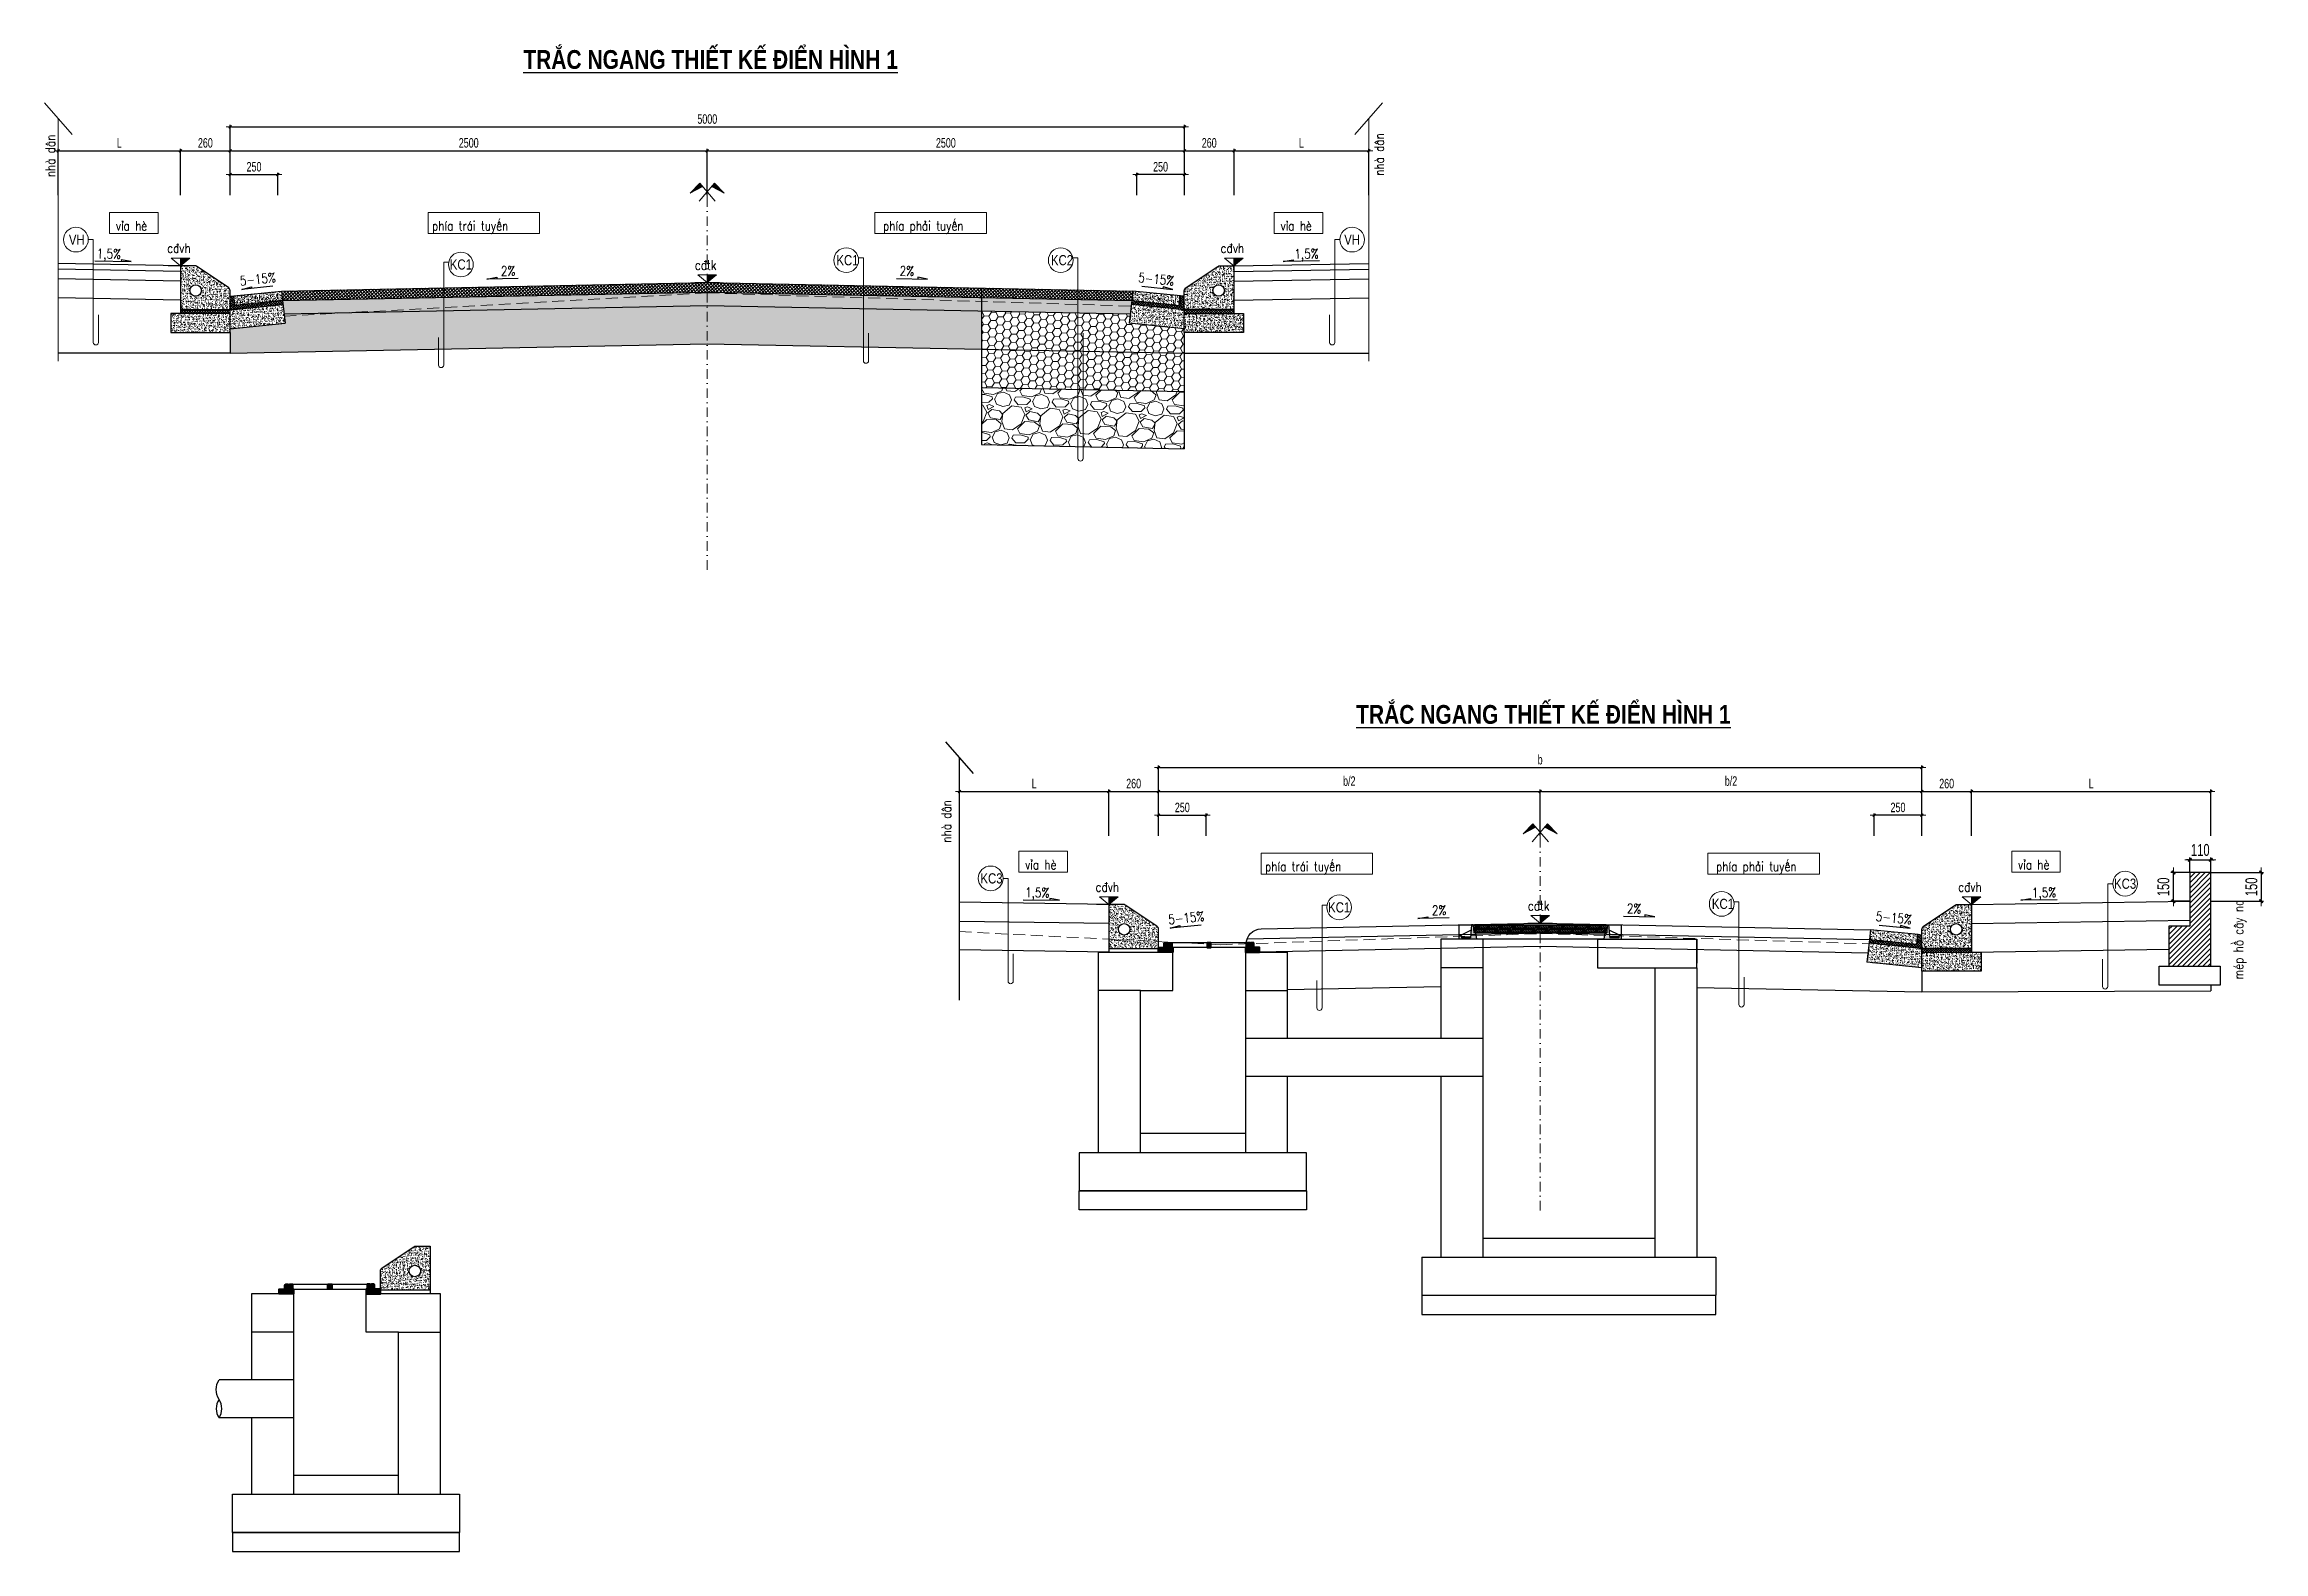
# Model space of a CAD drawing. Header units: millimetres. Extents: x -115725 to -64833, y 11643 to 38907.
# Drawn here: x -115725 to -104097, y 19320 to 27215 of the extents above; entities that cross this region are included whole.
import ezdxf
from ezdxf.enums import TextEntityAlignment as Align

# ---------------------------------------------------------------- set-up
doc = ezdxf.new("R2010")
doc.units = ezdxf.units.MM
doc.header["$MEASUREMENT"] = 0
doc.linetypes.add('DASHDOT', pattern=[1, 0.5, -0.25, 0, -0.25])
doc.linetypes.add('HIDDEN', pattern=[0.375, 0.25, -0.125])
for name, color, linetype, lineweight in [('HATCH', 252, 'Continuous', 9), ('LC Dim', 8, 'Continuous', 18), ('LC Hatch', 252, 'Continuous', 9), ('LC ISO', 153, 'Continuous', 13), ('LC Net dam 1', 30, 'Continuous', 30), ('LC Net dam2', 6, 'Continuous', 40), ('LC Net dam3', 1, 'Continuous', 60), ('LC Net khuat', 4, 'HIDDEN', 13), ('LC Net manh', 239, 'Continuous', 5), ('LC Net thay', 7, 'Continuous', 25), ('LC Net truc', 79, 'DASHDOT', 13), ('LC Text1', 3, 'Continuous', 20), ('LC Text2', 7, 'Continuous', 25), ('net thay', 2, 'Continuous', 25)]:
    doc.layers.add(name, color=color, linetype=linetype, lineweight=lineweight)
doc.layers.add('NOI', color=4, linetype='Continuous')
doc.styles.add('General text 2', font='arial.ttf')
doc.styles.add('HOATBIF', font='hoatbif.shx', dxfattribs={"width": 0.7})
doc.styles.add('LC 1', font='')
doc.styles.add('LC 3', font='vnsimli.shx', dxfattribs={"width": 0.75})
doc.styles.add('LC3', font='', dxfattribs={"width": 0.8})
doc.styles.add('T1', font='Vnsimli.shx', dxfattribs={"width": 0.8})
doc.styles.get('LC 1').set_extended_font_data('.VnAvantH', bold=True)
doc.styles.get('LC3').set_extended_font_data('.VnArialH', bold=True)
doc.dimstyles.new('1-100(1-25)', dxfattribs={"dimscale": 25, "dimtxt": 2.5, "dimasz": 0.35, "dimexe": 0.5, "dimexo": 0, "dimgap": 0.8, "dimtad": 1, "dimdec": 0, "dimzin": 0, "dimdsep": 46, "dimtxsty": 'HOATBIF', "dimblk1": 'DOT', "dimblk2": 'DOT', "dimsah": 1, "dimcen": -1, "dimdle": 1, "dimclrd": 256, "dimclre": 256, "dimclrt": 4, "dimadec": 3, "dimazin": 2, "dimtfac": 0.333333, "dimtdec": 0, "dimtix": 1, "dimtmove": 2, "dimatfit": 3, "dimldrblk": 'DOT', "dimfxl": 1, "dimtvp": 0.833333, "dimtolj": 1, "dimtzin": 0, "dimarcsym": 0})
pattern_1 = [(45, (-86172.286, -15821.235), (-6.629126, 6.629126), []), (135, (-86172.286, -15821.235), (-6.629126, -6.629126), [])]
pattern_2 = [(46.579445, (-3428.837, 9859.232), (26.7089363, -3.9538238), [2.8125, -30.9375]), (351.579445, (-3428.837, 9859.232), (-3.510937, 28.467398), [2.25, -24.75]), (97.03089, (-3426.61, 9858.902), (23.197999, 24.513574), [2.390257, -26.292829]), (42.763645, (-3428.39, 9866.72), (39.579915, -8.58378), [4.21875, -46.40625]), (93.21508, (-3425.09, 9866.003), (37.166892, 34.37314), [3.585388, -39.439266]), (347.76361, (-3428.39, 9866.72), (37.166892, 34.37314), [3.375, -37.125]), (17.579445, (-3424.758, 9864.623), (21.4433102, -16.4068414), [2.8125, -30.9375]), (322.579445, (-3424.758, 9864.623), (10.730534, 26.6002837), [2.25, -24.75]), (68.03089, (-3422.97, 9863.256), (32.1738437, 10.193442), [2.390257, -26.292829]), (34.079445, (-3428.837, 9859.232), (1.200005, 12.4340733), [0, -24.45, 0, -25.125, 0, -24.84375]), (4.079445, (-3428.837, 9859.232), (10.7299968, 14.1754933), [0, -14.325, 0, -23.8875, 0, -9.46875]), (324.079445, (-3437.185, 9859.731), (19.9322138, -2.0386849), [0, -9.375, 0, -29.25, 0, -38.8125]), (314.079445, (-3440.928, 9859.954), (22.0544973, 2.4424178), [0, -12.1875, 0, -19.425, 0, -27.5625])]
pattern_3 = [(41.579445, (-58010.081, 22413.423), (-6.2217928, 7.0128396), []), (131.579445, (-58010.081, 22413.423), (-7.0128396, -6.2217928), [])]
pattern_4 = [(46.579445, (-15631.02, 7850.491), (26.7089363, -3.953824), [2.8125, -30.9375]), (351.579445, (-15631.02, 7850.49), (-3.510937, 28.467398), [2.25, -24.75]), (97.030845, (-15628.795, 7850.162), (23.198018, 24.513556), [2.390257, -26.292829]), (42.763645, (-15630.573, 7857.978), (39.579905, -8.58377), [4.21875, -46.40625]), (93.215045, (-15627.275, 7857.263), (37.166919, 34.373111), [3.585386, -39.439237]), (347.763645, (-15630.573, 7857.978), (37.166892, 34.37314), [3.375, -37.125]), (17.579445, (-15626.942, 7855.882), (21.44331, -16.4068414), [2.8125, -30.9375]), (322.579445, (-15626.942, 7855.882), (10.730534, 26.600284), [2.25, -24.75]), (68.030845, (-15625.155, 7854.515), (32.1738517, 10.193417), [2.390257, -26.292829]), (34.079445, (-15631.021, 7850.491), (1.200005, 12.4340733), [0, -24.45, 0, -25.125, 0, -24.84375]), (4.079445, (-15631.02, 7850.491), (10.7299968, 14.1754933), [0, -14.325, 0, -23.8875, 0, -9.46875]), (324.079445, (-15639.368, 7850.99), (19.9322138, -2.0386849), [0, -9.375, 0, -29.25, 0, -38.8125]), (314.079445, (-15643.112, 7851.214), (22.0544973, 2.4424178), [0, -12.1875, 0, -19.425, 0, -27.5625])]
pattern_5 = [(356.579445, (-14434.408, 165.94), (38.7249673, 19.374646), [25, -50]), (116.579445, (-14434.408, 165.94), (-36.1414193, 23.8494824), [25, -50]), (56.579445, (-14434.408, 165.94), (2.583548, 43.2241284), [-50, 25])]
pattern_6 = [(46.579445, (435.918, 6513.22), (26.7089363, -3.9538238), [2.8125, -30.9375]), (351.579445, (435.918, 6513.22), (-3.510937, 28.467398), [2.25, -24.75]), (97.03089, (438.144, 6512.89), (23.197999, 24.513574), [2.390257, -26.292829]), (42.763645, (436.365, 6520.707), (39.579915, -8.58378), [4.21875, -46.40625]), (93.21508, (439.664, 6519.99), (37.166892, 34.37314), [3.585388, -39.439266]), (347.76361, (436.365, 6520.707), (37.166892, 34.37314), [3.375, -37.125]), (17.579445, (439.997, 6518.611), (21.4433102, -16.4068414), [2.8125, -30.9375]), (322.579445, (439.997, 6518.61), (10.730534, 26.600284), [2.25, -24.75]), (68.03089, (441.784, 6517.244), (32.173844, 10.193442), [2.390257, -26.292829]), (34.079445, (435.918, 6513.22), (1.200005, 12.4340733), [0, -24.45, 0, -25.125, 0, -24.84375]), (4.079445, (435.918, 6513.22), (10.7299968, 14.1754933), [0, -14.325, 0, -23.8875, 0, -9.46875]), (324.079445, (427.57, 6513.719), (19.9322138, -2.0386849), [0, -9.375, 0, -29.25, 0, -38.8125]), (314.079445, (423.827, 6513.943), (22.0544973, 2.4424178), [0, -12.1875, 0, -19.425, 0, -27.5625])]

msp = doc.modelspace()

# ---------------------------------------------------------------- texts
at = {"layer": 'LC Text1', "color": 3, "style": 'LC 3', "width": 0.8}
for s, rotation, p in [('nhµ d©n', 90, (-115669.6, 26519.5)), ('nhµ d©n', 90, (-108706.2, 26526.7)), ('1,5%%%', 359.14063, (-115451.4, 26094.4)), ('2%%%', 1.14576, (-113332.8, 26002.8)), ('2%%%', 358.85424, (-111244.5, 26004.2)), ('1,5%%%', 0.85937, (-109175.4, 26092.6)), ('5-15%%%', 5.71059, (-114698.6, 25951.3)), ('5-15%%%', 354.28941, (-109995.9, 25970.2)), ('nhµ d©n', 90, (-110974.7, 23033.6)), ('1,5%%%', 359.14063, (-110586.7, 22748.4)), ('1,5%%%', 0.85937, (-105310.7, 22746.5)), ('2%%%', 1.14576, (-108454.6, 22653.6)), ('2%%%', 358.85424, (-107434.1, 22664.1)), ('mÐp hå c©y na', 90, (-104204.3, 22316.3)), ('5-15%%%', 5.71059, (-109833.8, 22605.3)), ('5-15%%%', 354.28941, (-106131.1, 22624.2))]:
    msp.add_text(s, height=50, rotation=rotation, dxfattribs=at).set_placement(p)
for s, p in [('vØa hÌ', (-115351.2, 26239.6)), ('phÝa tr¸i tuyÕn', (-113694.1, 26239.6)), ('phÝa ph¶i tuyÕn', (-111330.9, 26239.6)), ('vØa hÌ', (-109248.7, 26239.6)), ('vØa hÌ', (-110586.9, 22893.6)), ('phÝa tr¸i tuyÕn', (-109329.3, 22883.6)), ('phÝa ph¶i tuyÕn', (-106966.1, 22883.6)), ('vØa hÌ', (-105384, 22893.6))]:
    msp.add_text(s, height=50, dxfattribs=at).set_placement(p)

# ---------------------------------------------------------------- blocks, each defined once
blk = doc.blocks.new('TIEUDE1')
at = {"layer": 'LC Text2', "color": 7, "style": 'LC 1'}
blk.add_attdef('TIªU§Ò', text='', height=5, dxfattribs=at).set_placement((0, 0), align=Align.BOTTOM_CENTER)
blk.add_attdef('TL', text='', height=3, dxfattribs=at).set_placement((0, -2), align=Align.TOP_CENTER)
blk = doc.blocks.new('DXicon')
at = {"layer": 'LC Hatch', "ltscale": 50}
for points in [[(-1.15, 4.39), (-1.9, 5.26), (-4.45, 2.69)], [(4.45, 2.69), (1.9, 5.26), (1.15, 4.39)]]:
    blk.add_hatch(color=252, dxfattribs=at).paths.add_polyline_path(points)
at = {"layer": 'LC Net manh', "color": 8, "ltscale": 50}
for p, q in [((0, 0.04), (0, 6.04)), ((-1.9, 5.26), (-4.45, 2.69)), ((-4.45, 2.69), (-1.15, 4.39)), ((-2.13, 0.57), (1.9, 5.26)), ((2.13, 0.57), (-1.9, 5.26)), ((4.45, 2.69), (1.15, 4.39)), ((1.9, 5.26), (4.45, 2.69))]:
    blk.add_line(p, q, dxfattribs=at)
blk = doc.blocks.new('Caodo1')
at = {"layer": 'LC Text1'}
blk.add_hatch(color=4, dxfattribs=at).paths.add_polyline_path([(0, 200), (0, 0), (243, 200)])
at = {"layer": 'LC Text1', "color": 4}
for p, q in [((324, 0), (-324, 0)), ((0, 0), (0, 200))]:
    blk.add_line(p, q, dxfattribs=at)
blk.add_lwpolyline([(-243, 200), (243, 200), (0, 0), (0, 0)], close=True, dxfattribs=at)
at = {"layer": 'LC Text1', "color": 4, "style": 'T1', "width": 0.8}
blk.add_attdef('%%P0,00', text='', height=250, dxfattribs=at).set_placement((-39, 460), align=Align.MIDDLE_CENTER)
blk = doc.blocks.new('*U5')
at = {"layer": 'LC ISO'}
blk.add_circle((0, 0), 4.25, dxfattribs=at)
at = {"layer": 'LC Text1', "style": 'General text 2', "width": 0.8, "flags": 8}
blk.add_attdef('SYMBOL', text='', height=3.5, dxfattribs=at).set_placement((0, 0), align=Align.MIDDLE_CENTER)
blk = doc.blocks.new('DOT')
at = {"layer": 'LC Dim'}
blk.add_line((-3, 0), (3, 0), dxfattribs=at)
at = {"layer": 'LC Dim', "color": 4}
blk.add_line((-1, -1), (1, 1), dxfattribs=at)
blk.add_lwpolyline([(0.5, 1), (-1, -0.5), (-0.5, -1), (1, 0.5)], close=True, dxfattribs=at)
blk = doc.blocks.new('*D47')
at = {"layer": 'Defpoints', "color": 0, "transparency": 16777216}
for p in [(-115012, 26658), (-115653, 26425), (-115012, 26425)]:
    blk.add_point(p, dxfattribs=at)
at = {"layer": 'LC Dim', "lineweight": -2, "transparency": 16777216}
for p, q in [((-115653, 26425), (-115653, 26668)), ((-115646, 26658), (-115019, 26658)), ((-115012, 26425), (-115012, 26668))]:
    blk.add_line(p, q, dxfattribs=at)
at = {"layer": 'LC Dim', "lineweight": -2, "transparency": 16777216, "xscale": 7, "yscale": 7, "zscale": 7, "rotation": 180}
blk.add_blockref('DOT', (-115653, 26658), dxfattribs=at)
at = {"layer": 'LC Dim', "lineweight": -2, "transparency": 16777216, "xscale": 7, "yscale": 7, "zscale": 7}
blk.add_blockref('DOT', (-115012, 26658), dxfattribs=at)
at = {"layer": 'LC Dim', "color": 4, "transparency": 16777216, "insert": (-115333, 26699), "char_height": 50, "attachment_point": 5, "style": 'HOATBIF'}
blk.add_mtext('\\A1;L', dxfattribs=at)
blk = doc.blocks.new('_Dot')
at = {"color": 0, "linetype": 'ByBlock', "lineweight": -2}
blk.add_line((-0.5, 0), (-1, 0), dxfattribs=at)
at = {"color": 0, "linetype": 'ByBlock', "const_width": 0.5}
blk.add_lwpolyline([(-0.25, 0, 1), (0.25, 0, 1)], format="xyb", close=True, dxfattribs=at)
blk = doc.blocks.new('*D48')
at = {"layer": 'Defpoints', "color": 0, "transparency": 16777216}
for p in [(-114752, 26658), (-115012, 26425), (-114752, 26425)]:
    blk.add_point(p, dxfattribs=at)
at = {"layer": 'LC Dim', "lineweight": -2, "transparency": 16777216}
for p, q in [((-115012, 26425), (-115012, 26668)), ((-115005, 26658), (-114759, 26658)), ((-114752, 26425), (-114752, 26668))]:
    blk.add_line(p, q, dxfattribs=at)
at = {"layer": 'LC Dim', "lineweight": -2, "transparency": 16777216, "xscale": 7, "yscale": 7, "zscale": 7, "rotation": 180}
blk.add_blockref('DOT', (-115012, 26658), dxfattribs=at)
at = {"layer": 'LC Dim', "lineweight": -2, "transparency": 16777216, "xscale": 7, "yscale": 7, "zscale": 7}
blk.add_blockref('DOT', (-114752, 26658), dxfattribs=at)
at = {"layer": 'LC Dim', "color": 4, "transparency": 16777216, "insert": (-114882, 26699), "char_height": 50, "attachment_point": 5, "style": 'HOATBIF'}
blk.add_mtext('\\A1;260', dxfattribs=at)
blk = doc.blocks.new('*D49')
at = {"layer": 'Defpoints', "color": 0, "transparency": 16777216}
for p in [(-112252, 26658), (-114752, 26425), (-112252, 26425)]:
    blk.add_point(p, dxfattribs=at)
at = {"layer": 'LC Dim', "lineweight": -2, "transparency": 16777216}
for p, q in [((-114752, 26425), (-114752, 26668)), ((-114745, 26658), (-112259, 26658)), ((-112252, 26425), (-112252, 26668))]:
    blk.add_line(p, q, dxfattribs=at)
at = {"layer": 'LC Dim', "lineweight": -2, "transparency": 16777216, "xscale": 7, "yscale": 7, "zscale": 7, "rotation": 180}
blk.add_blockref('DOT', (-114752, 26658), dxfattribs=at)
at = {"layer": 'LC Dim', "lineweight": -2, "transparency": 16777216, "xscale": 7, "yscale": 7, "zscale": 7}
blk.add_blockref('DOT', (-112252, 26658), dxfattribs=at)
at = {"layer": 'LC Dim', "color": 4, "transparency": 16777216, "insert": (-113502, 26699), "char_height": 50, "attachment_point": 5, "style": 'HOATBIF'}
blk.add_mtext('\\A1;2500', dxfattribs=at)
blk = doc.blocks.new('*D50')
at = {"layer": 'Defpoints', "color": 0, "transparency": 16777216}
for p in [(-109752, 26658), (-112252, 26425), (-109752, 26425)]:
    blk.add_point(p, dxfattribs=at)
at = {"layer": 'LC Dim', "lineweight": -2, "transparency": 16777216}
for p, q in [((-112252, 26425), (-112252, 26668)), ((-112245, 26658), (-109759, 26658)), ((-109752, 26425), (-109752, 26668))]:
    blk.add_line(p, q, dxfattribs=at)
at = {"layer": 'LC Dim', "lineweight": -2, "transparency": 16777216, "xscale": 7, "yscale": 7, "zscale": 7, "rotation": 180}
blk.add_blockref('DOT', (-112252, 26658), dxfattribs=at)
at = {"layer": 'LC Dim', "lineweight": -2, "transparency": 16777216, "xscale": 7, "yscale": 7, "zscale": 7}
blk.add_blockref('DOT', (-109752, 26658), dxfattribs=at)
at = {"layer": 'LC Dim', "color": 4, "transparency": 16777216, "insert": (-111002, 26699), "char_height": 50, "attachment_point": 5, "style": 'HOATBIF'}
blk.add_mtext('\\A1;2500', dxfattribs=at)
blk = doc.blocks.new('*D51')
at = {"layer": 'Defpoints', "color": 0, "transparency": 16777216}
for p in [(-109492, 26658), (-109752, 26425), (-109492, 26425)]:
    blk.add_point(p, dxfattribs=at)
at = {"layer": 'LC Dim', "lineweight": -2, "transparency": 16777216}
for p, q in [((-109752, 26425), (-109752, 26668)), ((-109745, 26658), (-109499, 26658)), ((-109492, 26425), (-109492, 26668))]:
    blk.add_line(p, q, dxfattribs=at)
at = {"layer": 'LC Dim', "lineweight": -2, "transparency": 16777216, "xscale": 7, "yscale": 7, "zscale": 7, "rotation": 180}
blk.add_blockref('DOT', (-109752, 26658), dxfattribs=at)
at = {"layer": 'LC Dim', "lineweight": -2, "transparency": 16777216, "xscale": 7, "yscale": 7, "zscale": 7}
blk.add_blockref('DOT', (-109492, 26658), dxfattribs=at)
at = {"layer": 'LC Dim', "color": 4, "transparency": 16777216, "insert": (-109622, 26699), "char_height": 50, "attachment_point": 5, "style": 'HOATBIF'}
blk.add_mtext('\\A1;260', dxfattribs=at)
blk = doc.blocks.new('*D52')
at = {"layer": 'Defpoints', "color": 0, "transparency": 16777216}
for p in [(-108786, 26658), (-109492, 26425), (-108786, 26425)]:
    blk.add_point(p, dxfattribs=at)
at = {"layer": 'LC Dim', "lineweight": -2, "transparency": 16777216}
for p, q in [((-109492, 26425), (-109492, 26668)), ((-109485, 26658), (-108793, 26658)), ((-108786, 26425), (-108786, 26668))]:
    blk.add_line(p, q, dxfattribs=at)
at = {"layer": 'LC Dim', "lineweight": -2, "transparency": 16777216, "xscale": 7, "yscale": 7, "zscale": 7, "rotation": 180}
blk.add_blockref('DOT', (-109492, 26658), dxfattribs=at)
at = {"layer": 'LC Dim', "lineweight": -2, "transparency": 16777216, "xscale": 7, "yscale": 7, "zscale": 7}
blk.add_blockref('DOT', (-108786, 26658), dxfattribs=at)
at = {"layer": 'LC Dim', "color": 4, "transparency": 16777216, "insert": (-109139, 26699), "char_height": 50, "attachment_point": 5, "style": 'HOATBIF'}
blk.add_mtext('\\A1;L', dxfattribs=at)
blk = doc.blocks.new('*D53')
at = {"layer": 'Defpoints', "color": 0, "transparency": 16777216}
for p in [(-109752, 26783), (-114752, 26425), (-109752, 26425)]:
    blk.add_point(p, dxfattribs=at)
at = {"layer": 'LC Dim', "lineweight": -2, "transparency": 16777216}
for p, q in [((-114752, 26425), (-114752, 26793)), ((-114745, 26783), (-109759, 26783)), ((-109752, 26425), (-109752, 26793))]:
    blk.add_line(p, q, dxfattribs=at)
at = {"layer": 'LC Dim', "lineweight": -2, "transparency": 16777216, "xscale": 7, "yscale": 7, "zscale": 7, "rotation": 180}
blk.add_blockref('DOT', (-114752, 26783), dxfattribs=at)
at = {"layer": 'LC Dim', "lineweight": -2, "transparency": 16777216, "xscale": 7, "yscale": 7, "zscale": 7}
blk.add_blockref('DOT', (-109752, 26783), dxfattribs=at)
at = {"layer": 'LC Dim', "color": 4, "transparency": 16777216, "insert": (-112252, 26824), "char_height": 50, "attachment_point": 5, "style": 'HOATBIF'}
blk.add_mtext('\\A1;5000', dxfattribs=at)
blk = doc.blocks.new('*D57')
at = {"layer": 'Defpoints', "color": 0, "transparency": 16777216}
for p in [(-110002, 26533), (-110002, 26425), (-109752, 26425)]:
    blk.add_point(p, dxfattribs=at)
at = {"layer": 'LC Dim', "lineweight": -2, "transparency": 16777216}
for p, q in [((-110002, 26425), (-110002, 26543)), ((-109759, 26533), (-109995, 26533)), ((-109752, 26425), (-109752, 26543))]:
    blk.add_line(p, q, dxfattribs=at)
at = {"layer": 'LC Dim', "lineweight": -2, "transparency": 16777216, "xscale": 7, "yscale": 7, "zscale": 7, "rotation": 180}
blk.add_blockref('DOT', (-110002, 26533), dxfattribs=at)
at = {"layer": 'LC Dim', "lineweight": -2, "transparency": 16777216, "xscale": 7, "yscale": 7, "zscale": 7}
blk.add_blockref('DOT', (-109752, 26533), dxfattribs=at)
at = {"layer": 'LC Dim', "color": 4, "transparency": 16777216, "insert": (-109877, 26574), "char_height": 50, "attachment_point": 5, "style": 'HOATBIF'}
blk.add_mtext('\\A1;250', dxfattribs=at)
blk = doc.blocks.new('*D58')
at = {"layer": 'Defpoints', "color": 0, "transparency": 16777216}
for p in [(-114502, 26533), (-114752, 26425), (-114502, 26425)]:
    blk.add_point(p, dxfattribs=at)
at = {"layer": 'LC Dim', "lineweight": -2, "transparency": 16777216}
for p, q in [((-114752, 26425), (-114752, 26543)), ((-114745, 26533), (-114509, 26533)), ((-114502, 26425), (-114502, 26543))]:
    blk.add_line(p, q, dxfattribs=at)
at = {"layer": 'LC Dim', "lineweight": -2, "transparency": 16777216, "xscale": 7, "yscale": 7, "zscale": 7, "rotation": 180}
blk.add_blockref('DOT', (-114752, 26533), dxfattribs=at)
at = {"layer": 'LC Dim', "lineweight": -2, "transparency": 16777216, "xscale": 7, "yscale": 7, "zscale": 7}
blk.add_blockref('DOT', (-114502, 26533), dxfattribs=at)
at = {"layer": 'LC Dim', "color": 4, "transparency": 16777216, "insert": (-114627, 26574), "char_height": 50, "attachment_point": 5, "style": 'HOATBIF'}
blk.add_mtext('\\A1;250', dxfattribs=at)
blk = doc.blocks.new('*D162')
at = {"layer": 'Defpoints', "color": 0, "transparency": 16777216}
for p in [(-110148, 23302), (-110930, 23069), (-110148, 23069)]:
    blk.add_point(p, dxfattribs=at)
at = {"layer": 'LC Dim', "lineweight": -2, "transparency": 16777216}
for p, q in [((-110930, 23069), (-110930, 23312)), ((-110923, 23302), (-110155, 23302)), ((-110148, 23069), (-110148, 23312))]:
    blk.add_line(p, q, dxfattribs=at)
at = {"layer": 'LC Dim', "lineweight": -2, "transparency": 16777216, "xscale": 7, "yscale": 7, "zscale": 7, "rotation": 180}
blk.add_blockref('DOT', (-110930, 23302), dxfattribs=at)
at = {"layer": 'LC Dim', "lineweight": -2, "transparency": 16777216, "xscale": 7, "yscale": 7, "zscale": 7}
blk.add_blockref('DOT', (-110148, 23302), dxfattribs=at)
at = {"layer": 'LC Dim', "color": 4, "transparency": 16777216, "insert": (-110539, 23343), "char_height": 50, "attachment_point": 5, "style": 'HOATBIF'}
blk.add_mtext('\\A1;L', dxfattribs=at)
blk = doc.blocks.new('*D163')
at = {"layer": 'Defpoints', "color": 0, "transparency": 16777216}
for p in [(-109888, 23302), (-110148, 23069), (-109888, 23069)]:
    blk.add_point(p, dxfattribs=at)
at = {"layer": 'LC Dim', "lineweight": -2, "transparency": 16777216}
for p, q in [((-110148, 23069), (-110148, 23312)), ((-110141, 23302), (-109895, 23302)), ((-109888, 23069), (-109888, 23312))]:
    blk.add_line(p, q, dxfattribs=at)
at = {"layer": 'LC Dim', "lineweight": -2, "transparency": 16777216, "xscale": 7, "yscale": 7, "zscale": 7, "rotation": 180}
blk.add_blockref('DOT', (-110148, 23302), dxfattribs=at)
at = {"layer": 'LC Dim', "lineweight": -2, "transparency": 16777216, "xscale": 7, "yscale": 7, "zscale": 7}
blk.add_blockref('DOT', (-109888, 23302), dxfattribs=at)
at = {"layer": 'LC Dim', "color": 4, "transparency": 16777216, "insert": (-110018, 23343), "char_height": 50, "attachment_point": 5, "style": 'HOATBIF'}
blk.add_mtext('\\A1;260', dxfattribs=at)
blk = doc.blocks.new('*D164')
at = {"layer": 'Defpoints', "color": 0, "transparency": 16777216}
for p in [(-107888, 23302), (-109888, 23069), (-107888, 23069)]:
    blk.add_point(p, dxfattribs=at)
at = {"layer": 'LC Dim', "lineweight": -2, "transparency": 16777216}
for p, q in [((-109888, 23069), (-109888, 23312)), ((-109881, 23302), (-107895, 23302)), ((-107888, 23069), (-107888, 23312))]:
    blk.add_line(p, q, dxfattribs=at)
at = {"layer": 'LC Dim', "lineweight": -2, "transparency": 16777216, "xscale": 7, "yscale": 7, "zscale": 7, "rotation": 180}
blk.add_blockref('DOT', (-109888, 23302), dxfattribs=at)
at = {"layer": 'LC Dim', "lineweight": -2, "transparency": 16777216, "xscale": 7, "yscale": 7, "zscale": 7}
blk.add_blockref('DOT', (-107888, 23302), dxfattribs=at)
at = {"layer": 'LC Dim', "color": 4, "transparency": 16777216, "insert": (-108888, 23356), "char_height": 50, "attachment_point": 5, "style": 'HOATBIF'}
blk.add_mtext('\\A1;b/2', dxfattribs=at)
blk = doc.blocks.new('*D165')
at = {"layer": 'Defpoints', "color": 0, "transparency": 16777216}
for p in [(-105888, 23302), (-107888, 23069), (-105888, 23069)]:
    blk.add_point(p, dxfattribs=at)
at = {"layer": 'LC Dim', "lineweight": -2, "transparency": 16777216}
for p, q in [((-107888, 23069), (-107888, 23312)), ((-107881, 23302), (-105895, 23302)), ((-105888, 23069), (-105888, 23312))]:
    blk.add_line(p, q, dxfattribs=at)
at = {"layer": 'LC Dim', "lineweight": -2, "transparency": 16777216, "xscale": 7, "yscale": 7, "zscale": 7, "rotation": 180}
blk.add_blockref('DOT', (-107888, 23302), dxfattribs=at)
at = {"layer": 'LC Dim', "lineweight": -2, "transparency": 16777216, "xscale": 7, "yscale": 7, "zscale": 7}
blk.add_blockref('DOT', (-105888, 23302), dxfattribs=at)
at = {"layer": 'LC Dim', "color": 4, "transparency": 16777216, "insert": (-106888, 23356), "char_height": 50, "attachment_point": 5, "style": 'HOATBIF'}
blk.add_mtext('\\A1;b/2', dxfattribs=at)
blk = doc.blocks.new('*D166')
at = {"layer": 'Defpoints', "color": 0, "transparency": 16777216}
for p in [(-105628, 23302), (-105888, 23069), (-105628, 23069)]:
    blk.add_point(p, dxfattribs=at)
at = {"layer": 'LC Dim', "lineweight": -2, "transparency": 16777216}
for p, q in [((-105888, 23069), (-105888, 23312)), ((-105881, 23302), (-105635, 23302)), ((-105628, 23069), (-105628, 23312))]:
    blk.add_line(p, q, dxfattribs=at)
at = {"layer": 'LC Dim', "lineweight": -2, "transparency": 16777216, "xscale": 7, "yscale": 7, "zscale": 7, "rotation": 180}
blk.add_blockref('DOT', (-105888, 23302), dxfattribs=at)
at = {"layer": 'LC Dim', "lineweight": -2, "transparency": 16777216, "xscale": 7, "yscale": 7, "zscale": 7}
blk.add_blockref('DOT', (-105628, 23302), dxfattribs=at)
at = {"layer": 'LC Dim', "color": 4, "transparency": 16777216, "insert": (-105758, 23343), "char_height": 50, "attachment_point": 5, "style": 'HOATBIF'}
blk.add_mtext('\\A1;260', dxfattribs=at)
blk = doc.blocks.new('*D167')
at = {"layer": 'Defpoints', "color": 0, "transparency": 16777216}
for p in [(-104374, 23302), (-105628, 23069), (-104374, 23069)]:
    blk.add_point(p, dxfattribs=at)
at = {"layer": 'LC Dim', "lineweight": -2, "transparency": 16777216}
for p, q in [((-105628, 23069), (-105628, 23312)), ((-105621, 23302), (-104381, 23302)), ((-104374, 23069), (-104374, 23312))]:
    blk.add_line(p, q, dxfattribs=at)
at = {"layer": 'LC Dim', "lineweight": -2, "transparency": 16777216, "xscale": 7, "yscale": 7, "zscale": 7, "rotation": 180}
blk.add_blockref('DOT', (-105628, 23302), dxfattribs=at)
at = {"layer": 'LC Dim', "lineweight": -2, "transparency": 16777216, "xscale": 7, "yscale": 7, "zscale": 7}
blk.add_blockref('DOT', (-104374, 23302), dxfattribs=at)
at = {"layer": 'LC Dim', "color": 4, "transparency": 16777216, "insert": (-105001, 23343), "char_height": 50, "attachment_point": 5, "style": 'HOATBIF'}
blk.add_mtext('\\A1;L', dxfattribs=at)
blk = doc.blocks.new('*D168')
at = {"layer": 'Defpoints', "color": 0, "transparency": 16777216}
for p in [(-105888, 23427), (-109888, 23069), (-105888, 23069)]:
    blk.add_point(p, dxfattribs=at)
at = {"layer": 'LC Dim', "lineweight": -2, "transparency": 16777216}
for p, q in [((-109888, 23069), (-109888, 23437)), ((-109881, 23427), (-105895, 23427)), ((-105888, 23069), (-105888, 23437))]:
    blk.add_line(p, q, dxfattribs=at)
at = {"layer": 'LC Dim', "lineweight": -2, "transparency": 16777216, "xscale": 7, "yscale": 7, "zscale": 7, "rotation": 180}
blk.add_blockref('DOT', (-109888, 23427), dxfattribs=at)
at = {"layer": 'LC Dim', "lineweight": -2, "transparency": 16777216, "xscale": 7, "yscale": 7, "zscale": 7}
blk.add_blockref('DOT', (-105888, 23427), dxfattribs=at)
at = {"layer": 'LC Dim', "color": 4, "transparency": 16777216, "insert": (-107888, 23468), "char_height": 50, "attachment_point": 5, "style": 'HOATBIF'}
blk.add_mtext('\\A1;b', dxfattribs=at)
blk = doc.blocks.new('*D169')
at = {"layer": 'Defpoints', "color": 0, "transparency": 16777216}
for p in [(-106138, 23177), (-106138, 23069), (-105888, 23069)]:
    blk.add_point(p, dxfattribs=at)
at = {"layer": 'LC Dim', "lineweight": -2, "transparency": 16777216}
for p, q in [((-106138, 23069), (-106138, 23187)), ((-105895, 23177), (-106131, 23177)), ((-105888, 23069), (-105888, 23187))]:
    blk.add_line(p, q, dxfattribs=at)
at = {"layer": 'LC Dim', "lineweight": -2, "transparency": 16777216, "xscale": 7, "yscale": 7, "zscale": 7, "rotation": 180}
blk.add_blockref('DOT', (-106138, 23177), dxfattribs=at)
at = {"layer": 'LC Dim', "lineweight": -2, "transparency": 16777216, "xscale": 7, "yscale": 7, "zscale": 7}
blk.add_blockref('DOT', (-105888, 23177), dxfattribs=at)
at = {"layer": 'LC Dim', "color": 4, "transparency": 16777216, "insert": (-106013, 23218), "char_height": 50, "attachment_point": 5, "style": 'HOATBIF'}
blk.add_mtext('\\A1;250', dxfattribs=at)
blk = doc.blocks.new('*D170')
at = {"layer": 'Defpoints', "color": 0, "transparency": 16777216}
for p in [(-109638, 23177), (-109888, 23069), (-109638, 23069)]:
    blk.add_point(p, dxfattribs=at)
at = {"layer": 'LC Dim', "lineweight": -2, "transparency": 16777216}
for p, q in [((-109888, 23069), (-109888, 23187)), ((-109881, 23177), (-109645, 23177)), ((-109638, 23069), (-109638, 23187))]:
    blk.add_line(p, q, dxfattribs=at)
at = {"layer": 'LC Dim', "lineweight": -2, "transparency": 16777216, "xscale": 7, "yscale": 7, "zscale": 7, "rotation": 180}
blk.add_blockref('DOT', (-109888, 23177), dxfattribs=at)
at = {"layer": 'LC Dim', "lineweight": -2, "transparency": 16777216, "xscale": 7, "yscale": 7, "zscale": 7}
blk.add_blockref('DOT', (-109638, 23177), dxfattribs=at)
at = {"layer": 'LC Dim', "color": 4, "transparency": 16777216, "insert": (-109763, 23218), "char_height": 50, "attachment_point": 5, "style": 'HOATBIF'}
blk.add_mtext('\\A1;250', dxfattribs=at)
blk = doc.blocks.new('tấm đan')
h = blk.add_hatch()
h.set_pattern_fill('ANSI37', color=256, style=0)
h.set_pattern_definition([(45, (16, -3e-11), (-0.08838834765, 0.08838834765), []), (135, (16, -3e-11), (-0.08838834765, -0.08838834765), [])])
h.paths.add_polyline_path([(-78753, -159141), (-78758, -159174), (-78666, -159174), (-78666, -159153), (-78676, -159153), (-78679, -159161), (-78679, -159167), (-78726, -159167), (-78733, -159099), (-78740, -159099), (-78743, -159141)])
h.paths.add_polyline_path([(-79426, -159174), (-79430, -159141), (-79440, -159141), (-79443, -159099), (-79451, -159099), (-79457, -159167), (-79504, -159167), (-79504, -159161), (-79507, -159153), (-79517, -159153), (-79517, -159174)])
at = {"layer": 'HATCH'}
h = blk.add_hatch(dxfattribs=at)
h.set_pattern_fill('ANSI31', color=256, scale=50, angle=2.2915, style=0)
h.set_pattern_definition([(47.291526, (-111361.602, -189384.924), (-4.5925893, 4.23917725), [])])
h.paths.add_polyline_path([(-78753, -159141), (-78743, -159141), (-78740, -159099), (-79443, -159099), (-79440, -159141), (-79430, -159141)])
at = {"layer": 'net thay', "ltscale": 2000}
for p, q in [((-79517, -159099), (-78666, -159099)), ((-79517, -159153), (-79517, -159099)), ((-79517, -159153), (-79507, -159153)), ((-79517, -159174), (-79517, -159153)), ((-79517, -159174), (-79517, -159153)), ((-79517, -159174), (-79517, -159167)), ((-79426, -159174), (-79517, -159174)), ((-79507, -159153), (-79451, -159125)), ((-79507, -159153), (-79504, -159161)), ((-79504, -159161), (-79504, -159167)), ((-79504, -159161), (-79456, -159161)), ((-79504, -159167), (-79457, -159167)), ((-79451, -159099), (-79457, -159167)), ((-79443, -159099), (-79451, -159099)), ((-79443, -159099), (-79440, -159141)), ((-79430, -159141), (-79440, -159141)), ((-79430, -159141), (-79426, -159174)), ((-78753, -159141), (-78758, -159174)), ((-78753, -159141), (-78743, -159141)), ((-78740, -159099), (-78743, -159141)), ((-78740, -159099), (-78733, -159099)), ((-78733, -159099), (-78726, -159167)), ((-78676, -159153), (-78730, -159126)), ((-78679, -159161), (-78727, -159161)), ((-78679, -159167), (-78726, -159167)), ((-78676, -159153), (-78679, -159161)), ((-78679, -159161), (-78679, -159167)), ((-78666, -159153), (-78676, -159153)), ((-78666, -159153), (-78666, -159099)), ((-78666, -159174), (-78666, -159153)), ((-78666, -159174), (-78666, -159153)), ((-78666, -159174), (-78666, -159167))]:
    blk.add_line(p, q, dxfattribs=at)
at = {"layer": 'net thay'}
for p, q in [((-78753, -159141), (-79430, -159141)), ((-78758, -159174), (-79426, -159174)), ((-78758, -159174), (-78666, -159174))]:
    blk.add_line(p, q, dxfattribs=at)
blk = doc.blocks.new('*D173')
at = {"layer": 'Defpoints', "color": 0, "transparency": 16777216}
for p in [(-104570, 22877), (-104484, 22877), (-104484, 22727)]:
    blk.add_point(p, dxfattribs=at)
at = {"layer": 'LC Net thay', "lineweight": -2, "transparency": 16777216}
for p, q in [((-104484, 22877), (-104583, 22877)), ((-104570, 22736), (-104570, 22868)), ((-104484, 22727), (-104583, 22727))]:
    blk.add_line(p, q, dxfattribs=at)
at = {"layer": 'LC Net thay', "lineweight": -2, "transparency": 16777216, "xscale": 8.75, "yscale": 8.75, "zscale": 8.75}
for p, rotation in [((-104570, 22877), 90), ((-104570, 22727), 270)]:
    blk.add_blockref('DOT', p, dxfattribs=dict(at, rotation=rotation))
at = {"layer": 'LC Net thay', "color": 4, "transparency": 16777216, "insert": (-104622, 22802), "char_height": 62.5, "attachment_point": 5, "rotation": 90, "style": 'HOATBIF'}
blk.add_mtext('\\A1;150', dxfattribs=at)
blk = doc.blocks.new('*D174')
at = {"layer": 'Defpoints', "color": 0, "transparency": 16777216}
for p in [(-104374, 22944), (-104484, 22881), (-104374, 22881)]:
    blk.add_point(p, dxfattribs=at)
at = {"layer": 'LC Net thay', "lineweight": -2, "transparency": 16777216}
for p, q in [((-104493, 22944), (-104502, 22944)), ((-104484, 22881), (-104484, 22956)), ((-104484, 22944), (-104374, 22944)), ((-104374, 22881), (-104374, 22956)), ((-104365, 22944), (-104357, 22944))]:
    blk.add_line(p, q, dxfattribs=at)
at = {"layer": 'LC Net thay', "lineweight": -2, "transparency": 16777216, "xscale": 8.75, "yscale": 8.75, "zscale": 8.75}
blk.add_blockref('DOT', (-104484, 22944), dxfattribs=at)
at = {"layer": 'LC Net thay', "lineweight": -2, "transparency": 16777216, "xscale": 8.75, "yscale": 8.75, "zscale": 8.75, "rotation": 180}
blk.add_blockref('DOT', (-104374, 22944), dxfattribs=at)
at = {"layer": 'LC Net thay', "color": 4, "transparency": 16777216, "insert": (-104429, 22995), "char_height": 62.5, "attachment_point": 5, "style": 'HOATBIF'}
blk.add_mtext('\\A1;110', dxfattribs=at)
blk = doc.blocks.new('*D175')
at = {"layer": 'Defpoints', "color": 0, "transparency": 16777216}
for p in [(-104374, 22877), (-104374, 22727), (-104110, 22727)]:
    blk.add_point(p, dxfattribs=at)
at = {"layer": 'LC Net thay', "lineweight": -2, "transparency": 16777216}
for p, q in [((-104374, 22877), (-104097, 22877)), ((-104110, 22868), (-104110, 22736)), ((-104374, 22727), (-104097, 22727))]:
    blk.add_line(p, q, dxfattribs=at)
at = {"layer": 'LC Net thay', "lineweight": -2, "transparency": 16777216, "xscale": 8.75, "yscale": 8.75, "zscale": 8.75}
for p, rotation in [((-104110, 22877), 90), ((-104110, 22727), 270)]:
    blk.add_blockref('DOT', p, dxfattribs=dict(at, rotation=rotation))
at = {"layer": 'LC Net thay', "color": 4, "transparency": 16777216, "insert": (-104161, 22802), "char_height": 62.5, "attachment_point": 5, "rotation": 90, "style": 'HOATBIF'}
blk.add_mtext('\\A1;150', dxfattribs=at)

# ---------------------------------------------------------------- dimensions: what is measured, and where the dimension line sits
at = {"layer": 'LC Dim', "color": 2}
for base, p1, p2, picture, middle in [((-109752.5, 26782.8), (-114752.5, 26425.1), (-109752.5, 26425.1), '*D53', (-112252.5, 26823.8)), ((-114752.5, 26657.8), (-115012.5, 26425.1), (-114752.5, 26425.1), '*D48', (-114882.5, 26698.8)), ((-112252.5, 26657.8), (-114752.5, 26425.1), (-112252.5, 26425.1), '*D49', (-113502.5, 26698.8)), ((-109752.5, 26657.8), (-112252.5, 26425.1), (-109752.5, 26425.1), '*D50', (-111002.5, 26698.8)), ((-109492.5, 26657.8), (-109752.5, 26425.1), (-109492.5, 26425.1), '*D51', (-109622.5, 26698.8)), ((-114502.5, 26532.8), (-114752.5, 26425.1), (-114502.5, 26425.1), '*D58', (-114627.5, 26573.8)), ((-110002.5, 26532.8), (-109752.5, 26425.1), (-110002.5, 26425.1), '*D57', (-109877.5, 26573.8)), ((-109887.7, 23301.8), (-110147.7, 23069.1), (-109887.7, 23069.1), '*D163', (-110017.7, 23342.8)), ((-105627.7, 23301.8), (-105887.7, 23069.1), (-105627.7, 23069.1), '*D166', (-105757.7, 23342.8)), ((-109637.7, 23176.8), (-109887.7, 23069.1), (-109637.7, 23069.1), '*D170', (-109762.7, 23217.8)), ((-106137.7, 23176.8), (-105887.7, 23069.1), (-106137.7, 23069.1), '*D169', (-106012.7, 23217.8))]:
    dim = msp.add_linear_dim(base=base, p1=p1, p2=p2, dimstyle='1-100(1-25)', override={"dimscale": 20, "dimfxl": 2, "dimarcsym": 1}, dxfattribs=at)
    dim.commit()
    dim.dimension.update_dxf_attribs({"geometry": picture, "text_midpoint": middle})
at = {"layer": 'LC Dim'}
for base, p1, p2, picture, middle in [((-115012.5, 26657.8), (-115652.9, 26425.1), (-115012.5, 26425.1), '*D47', (-115332.7, 26698.8)), ((-110147.7, 23301.8), (-110930.5, 23069.1), (-110147.7, 23069.1), '*D162', (-110539.1, 23342.8))]:
    dim = msp.add_linear_dim(base=base, p1=p1, p2=p2, text='L', dimstyle='1-100(1-25)', override={"dimscale": 20, "dimfxl": 2, "dimarcsym": 1}, dxfattribs=at)
    dim.commit()
    dim.dimension.update_dxf_attribs({"geometry": picture, "text_midpoint": middle})
at = {"layer": 'LC Dim', "color": 2}
for base, p1, p2, text, picture, middle in [((-108785.7, 26657.8), (-109492.5, 26425.1), (-108785.7, 26425.1), 'L', '*D52', (-109139.1, 26698.8)), ((-105887.7, 23426.8), (-109887.7, 23069.1), (-105887.7, 23069.1), 'b', '*D168', (-107887.7, 23467.8)), ((-107887.7, 23301.8), (-109887.7, 23069.1), (-107887.7, 23069.1), 'b/2', '*D164', (-108887.7, 23355.9)), ((-105887.7, 23301.8), (-107887.7, 23069.1), (-105887.7, 23069.1), 'b/2', '*D165', (-106887.7, 23355.9)), ((-104374.1, 23301.8), (-105627.7, 23069.1), (-104374.1, 23069.1), 'L', '*D167', (-105000.9, 23342.8))]:
    dim = msp.add_linear_dim(base=base, p1=p1, p2=p2, text=text, dimstyle='1-100(1-25)', override={"dimscale": 20, "dimfxl": 2, "dimarcsym": 1}, dxfattribs=at)
    dim.commit()
    dim.dimension.update_dxf_attribs({"geometry": picture, "text_midpoint": middle})
at = {"layer": 'LC Net thay'}
dim = msp.add_linear_dim(base=(-104374.1, 22943.6), p1=(-104484.1, 22880.5), p2=(-104374.1, 22880.5), dimstyle='1-100(1-25)', override={"dimfxl": 2, "dimarcsym": 1}, dxfattribs=at)
dim.commit()
dim.dimension.update_dxf_attribs({"geometry": '*D174', "text_midpoint": (-104429.1, 22994.9)})
for base, p1, p2, picture, middle in [((-104570.5, 22876.8), (-104484, 22726.8), (-104484, 22876.8), '*D173', (-104621.7, 22801.8)), ((-104109.7, 22726.8), (-104374.1, 22876.8), (-104374.1, 22726.8), '*D175', (-104161, 22801.8))]:
    dim = msp.add_linear_dim(base=base, p1=p1, p2=p2, angle=90, dimstyle='1-100(1-25)', override={"dimfxl": 2, "dimarcsym": 1}, dxfattribs=at)
    dim.commit()
    dim.dimension.update_dxf_attribs({"geometry": picture, "text_midpoint": middle})

# ---------------------------------------------------------------- hatches: boundary and pattern name
at = {"layer": 'HATCH'}
h = msp.add_hatch(dxfattribs=at)
h.set_pattern_fill('ANSI31', color=256, scale=150)
h.set_pattern_definition([(45, (-660.812, 12333.043), (-13.258252, 13.258252), [])])
h.paths.add_polyline_path([(-104374.1, 22876.8), (-104484.1, 22876.8), (-104484.1, 22596.8), (-104594.1, 22596.8), (-104594.1, 22386.8), (-104374.1, 22386.8)])
at = {"layer": 'LC Hatch'}
h = msp.add_hatch(dxfattribs=at)
h.set_pattern_fill('AR-CONC', color=256, scale=3.75, angle=-3.42055, style=0)
h.set_pattern_definition(pattern_2)
h.paths.add_polyline_path([(-115012.5, 25825.7), (-115012.5, 26055.7), (-114938.5, 26055.7, -0.1480632), (-114927.4, 26052.3), (-114761.4, 25941.6, -0.2507649), (-114752.5, 25925), (-114752.5, 25825.7)])
h.paths.add_polyline_path([(-114902.5, 25925.7, 1), (-114962.5, 25925.7, 1)], flags=16)
h = msp.add_hatch(dxfattribs=at)
h.set_pattern_fill('AR-CONC', color=256, scale=3.75, angle=-3.42055, style=0)
h.set_pattern_definition(pattern_2)
h.paths.add_polyline_path([(-109492.5, 25825.7), (-109492.5, 26055.7), (-109566.4, 26055.7, 0.1480632), (-109577.5, 26052.3), (-109743.6, 25941.6, 0.2507649), (-109752.5, 25925), (-109752.5, 25825.7)])
h.paths.add_polyline_path([(-109602.5, 25925.7, -1), (-109542.5, 25925.7, -1)], flags=16)
at = {"layer": 'LC Hatch', "ltscale": 2}
h = msp.add_hatch(dxfattribs=at)
h.set_pattern_fill('ANSI37', color=256, scale=100, angle=-3.42055, style=0)
h.set_pattern_definition([(41.579445, (-14434.408, 165.94), (-8.2957238, 9.3504528), []), (131.579445, (-14434.408, 165.94), (-9.3504528, -8.2957238), [])])
h.paths.add_polyline_path([(-112252.5, 25917.4), (-110027, 25872.9), (-110027, 25873.1), (-110021.5, 25922.8), (-112252.5, 25967.4), (-114483.4, 25922.8), (-114477.9, 25873.1), (-114477.9, 25872.9)])
h = msp.add_hatch(dxfattribs=at)
h.set_pattern_fill('ANSI37', color=256, scale=75, style=0)
h.set_pattern_definition(pattern_1)
h.paths.add_polyline_path([(-115012.5, 25825.7), (-114752.5, 25825.7), (-114752.5, 25805.7), (-115012.5, 25805.7)])
h = msp.add_hatch(dxfattribs=at)
h.set_pattern_fill('ANSI37', color=256, scale=75, angle=-3.42055, style=0)
h.set_pattern_definition(pattern_3)
h.paths.add_polyline_path([(-114477.9, 25873.1), (-114475.6, 25853.4), (-114752.5, 25825.2), (-114752.5, 25895.7), (-114732.1, 25897.9), (-114726.7, 25848.2)])
at = {"layer": 'LC Hatch'}
h = msp.add_hatch(dxfattribs=at)
h.set_pattern_fill('AR-CONC', color=256, scale=3.75, angle=-3.42055, style=0)
h.set_pattern_definition(pattern_2)
h.paths.add_polyline_path([(-114475.6, 25853.4), (-114463.6, 25754.1), (-114752.5, 25724.7), (-114748.3, 25825.7)])
h = msp.add_hatch(dxfattribs=at)
h.set_pattern_fill('HONEY', color=256, scale=200, angle=-3.42055, style=0)
h.set_pattern_definition(pattern_5)
h.paths.add_polyline_path([(-110814.7, 25818.7), (-112252.5, 25847.4), (-114469.5, 25803.1), (-114463.6, 25754.1), (-114752.5, 25724.7), (-114752.5, 25597.4), (-112252.5, 25647.4), (-110814.7, 25618.6)])
h = msp.add_hatch(dxfattribs=at)
h.set_pattern_fill('AR-CONC', color=256, scale=3.75, angle=-3.42055, style=0)
h.set_pattern_definition(pattern_4)
h.paths.add_polyline_path([(-114477.9, 25873.1), (-114483.4, 25922.8), (-114732.1, 25897.9), (-114726.7, 25848.2)])
h = msp.add_hatch(dxfattribs=at)
h.set_pattern_fill('AR-CONC', color=256, scale=3.75, angle=-3.42055, style=0)
h.set_pattern_definition([(46.579445, (-14434.408, 165.94), (26.7089363, -3.9538238), [2.8125, -30.9375]), (351.579445, (-14434.408, 165.94), (-3.510937, 28.467398), [2.25, -24.75]), (97.03089, (-14432.182, 165.61), (23.197999, 24.513574), [2.390257, -26.292829]), (42.763645, (-14433.96, 173.427), (39.579915, -8.58378), [4.21875, -46.40625]), (93.21508, (-14430.66, 172.71), (37.166892, 34.37314), [3.585388, -39.439266]), (347.76361, (-14433.96, 173.427), (37.166892, 34.37314), [3.375, -37.125]), (17.579445, (-14430.329, 171.332), (21.4433102, -16.4068414), [2.8125, -30.9375]), (322.579445, (-14430.33, 171.332), (10.730534, 26.600284), [2.25, -24.75]), (68.03089, (-14428.542, 169.964), (32.173844, 10.193442), [2.390257, -26.292829]), (34.079445, (-14434.408, 165.94), (1.200005, 12.4340733), [0, -24.45, 0, -25.125, 0, -24.84375]), (4.079445, (-14434.408, 165.94), (10.7299968, 14.1754933), [0, -14.325, 0, -23.8875, 0, -9.46875]), (324.079445, (-14442.755, 166.439), (19.9322138, -2.0386849), [0, -9.375, 0, -29.25, 0, -38.8125]), (314.079445, (-14446.499, 166.663), (22.0544973, 2.4424178), [0, -12.1875, 0, -19.425, 0, -27.5625])])
h.paths.add_polyline_path([(-112252.5, 25917.4), (-114477.9, 25872.9), (-114469.5, 25803.1), (-112252.5, 25847.4), (-110035.4, 25803.1), (-110027, 25872.9)])
h = msp.add_hatch(dxfattribs=at)
h.set_pattern_fill('HONEY', color=256, scale=200, angle=-3.42055, style=0)
h.set_pattern_definition(pattern_5)
h.paths.add_polyline_path([(-109752.5, 25597.4), (-109752.5, 25705.7), (-109752.5, 25724.7), (-110041.3, 25754.1), (-110035.4, 25803.1), (-110814.7, 25818.7), (-110814.7, 25618.7)])
h = msp.add_hatch(dxfattribs=at)
h.set_pattern_fill('AR-CONC', color=256, scale=3.75, angle=-3.42055, style=0)
h.set_pattern_definition(pattern_2)
h.paths.add_polyline_path([(-110029.4, 25853.4), (-110041.3, 25754.1), (-109752.5, 25724.7), (-109756.7, 25825.7)])
at = {"layer": 'LC Hatch', "ltscale": 2}
h = msp.add_hatch(dxfattribs=at)
h.set_pattern_fill('ANSI37', color=256, scale=75, angle=-3.42055, style=0)
h.set_pattern_definition(pattern_3)
h.paths.add_polyline_path([(-110027, 25873.1), (-110029.4, 25853.4), (-109752.5, 25825.2), (-109752.5, 25895.7), (-109772.8, 25897.9), (-109778.3, 25848.2)])
at = {"layer": 'LC Hatch'}
h = msp.add_hatch(dxfattribs=at)
h.set_pattern_fill('AR-CONC', color=256, scale=3.75, angle=-3.42055, style=0)
h.set_pattern_definition(pattern_4)
h.paths.add_polyline_path([(-109778.3, 25848.2), (-109772.8, 25897.9), (-110021.5, 25922.8), (-110027, 25873.1)])
at = {"layer": 'LC Hatch', "ltscale": 2}
h = msp.add_hatch(dxfattribs=at)
h.set_pattern_fill('ANSI37', color=256, scale=75, style=0)
h.set_pattern_definition(pattern_1)
h.paths.add_polyline_path([(-109492.5, 25825.7), (-109752.5, 25825.7), (-109752.5, 25805.7), (-109492.5, 25805.7)])
at = {"layer": 'LC Hatch'}
h = msp.add_hatch(dxfattribs=at)
h.set_pattern_fill('AR-CONC', color=256, scale=3.75, angle=-3.42055, style=0)
h.set_pattern_definition(pattern_2)
h.paths.add_polyline_path([(-115062.5, 25705.7), (-115062.5, 25805.7), (-114752.5, 25805.7), (-114752.5, 25705.7)])
h = msp.add_hatch(dxfattribs=at)
h.set_pattern_fill('AR-CONC', color=256, scale=3.75, angle=-3.42055, style=0)
h.set_pattern_definition(pattern_2)
h.paths.add_polyline_path([(-109442.5, 25705.7), (-109442.5, 25805.7), (-109752.5, 25805.7), (-109752.5, 25705.7)])
h = msp.add_hatch(dxfattribs=at)
h.set_pattern_fill('HONEY', color=256, scale=200, angle=-3.42055, style=0)
h.set_pattern_definition(pattern_5)
h.paths.add_polyline_path([(-109752.5, 25597.4), (-110814.7, 25618.7), (-110814.7, 25418.7), (-109752.5, 25397.4)])
h = msp.add_hatch(dxfattribs=at)
h.set_pattern_fill('GRAVEL', color=256, scale=200, angle=-3.42055, style=0)
h.set_pattern_definition([(224.592233, (-14278.731, 356.992), (-1704.5456523, -1701.330103), [26.9072, -2663.8176]), (181.549186, (-14297.893, 338.102), (2407.6572675, 56.448935), [46.1736, -4571.18495]), (129.089892, (-14344.049, 336.854), (1865.1751098, -2315.4096419), [32.5576, -3223.2065]), (263.853134, (-14424.894, 291.597), (438.3016352, 3980.94105415), [42.0476, -4162.7116]), (289.4131, (-14429.396, 249.791), (-855.0237252, 2455.388855), [41.231, -4081.87463]), (353.853134, (-14415.692, 210.904), (-3980.94105415, 438.3016352), [42.0476, -4162.7116]), (34.273686, (-14373.886, 206.4015), (-2714.69703697, -1841.30931607), [55.6058, -5504.9697]), (68.834774, (-14327.936, 237.716), (1660.02961423, 4308.63106797), [52.4976, -5197.2643]), (118.009011, (-14308.981, 286.672), (-1442.021921, 2690.8312432), [42.19, -4176.81462]), (171.815804, (-14328.794, 323.92), (2184.1477762, -330.9055632), [48.1664, -2360.1525]), (218.976883, (-14376.4696, 330.777), (-2526.9862363, -2052.8859105), [62.2896, -6166.675]), (135.39352, (-14227.366, 277.787), (-1325.9085016, 1281.3924635), [21.2602, -2104.76896]), (168.04868, (-14242.502, 292.716), (2571.5022744, -554.4150545), [40.4474, -4004.3023]), (221.57945, (-14282.07, 301.09), (-11.9329, -199.6437), [28.2842, -254.5585]), (199.778036, (-14294.616, 325.885), (1022.0842815, 339.622911), [15.2316, -1507.92302]), (288.380855, (-14308.95, 320.73), (-163.845007, 610.86399), [21.5406, -1055.49236]), (27.5432, (-14302.156, 300.29), (622.796886, 363.488704), [34.9858, -1131.20458]), (158.1445, (-14271.136, 316.47), (387.3545, -223.50949), [25.2982, -607.15733]), (12.968986, (-14424.742, 327.652), (2032.2356662, 479.6021239), [35.44, -3508.56903]), (66.925621, (-14390.206, 335.605), (-929.8366559, -2148.3490855), [29.7322, -2943.48155]), (289.778036, (-14268.75, 356.396), (-339.622911, 1022.0842815), [30.463, -1492.69162]), (340.189905, (-14258.441, 327.73), (-1960.6382849, 718.2600615), [35.44, -3508.56903]), (336.0234, (-14432.14, 203.873), (-974.352694, 458.9518795), [34.176, -1674.62475]), (291.354586, (-14400.913, 189.985), (-866.956622, 2255.7451575), [28.6356, -2834.9286]), (63.380855, (-14278.686, 156.633), (458.9518795, 974.352694), [30.463, -1492.69162]), (13.93347, (-14265.036, 183.867), (-2643.0996557, -643.4471308), [33.5262, -3319.08472]), (66.0234, (-14376.51, 162.48), (-458.9518795, -974.352694), [17.088, -1691.71275]), (97.88938, (-14290.664, 157.35), (-151.91211, 810.507687), [10.198, -1009.6059]), (162.5432, (-14292.064, 167.45), (586.998196, -235.442388), [41.231, -783.39013]), (182.588451, (-14331.396, 179.819), (2008.3698724, 80.3147287), [38.21, -3782.78463]), (300.26951, (-14303.23, 282.32), (-175.777904, 411.220292), [28.8444, -692.26586]), (349.736672, (-14288.691, 257.409), (3370.0770646, -602.1466421), [50.3588, -4985.51252]), (57.524841, (-14239.138, 248.437), (-882.1050684, -1349.7742953), [20.5912, -2038.53483]), (86.57945, (-14228.08, 265.8), (-187.7108, 211.5766), [12, -188]), (116.835883, (-14335.031, 186.047), (715.044512, -1445.2374704), [27.7848, -2750.704]), (44.592233, (-14347.574, 210.84), (1704.5456523, 1701.330103), [53.8144, -2636.9104]), (356.57945, (-14309.25, 248.62), (211.5766, 187.7108), [52, -148]), (321.884292, (-14257.344, 245.518), (1912.9066974, -1516.8348517), [31.6228, -3130.65486]), (250.63405, (-14232.465, 225.999), (-247.375285, -786.641893), [29.1204, -1426.90158]), (204.225421, (-14242.121, 198.526), (-3912.5592223, -1769.7119348), [47.413, -4693.89484]), (172.005524, (-14285.359, 179.071), (-2583.4351713, 354.771357), [50.1598, -4965.8147])])
h.paths.add_polyline_path([(-110814.7, 25418.7), (-110814.7, 25118.7), (-109752.5, 25097.4), (-109752.5, 25397.4)])
h = msp.add_hatch(dxfattribs=at)
h.set_pattern_fill('AR-CONC', color=256, scale=3.75, angle=-3.42055, style=0)
h.set_pattern_definition([(46.579445, (1435.918, 6513.22), (26.7089363, -3.9538238), [2.8125, -30.9375]), (351.579445, (1435.918, 6513.22), (-3.510937, 28.467398), [2.25, -24.75]), (97.03089, (1438.144, 6512.89), (23.197999, 24.513574), [2.390257, -26.292829]), (42.763645, (1436.365, 6520.707), (39.579915, -8.58378), [4.21875, -46.40625]), (93.21508, (1439.664, 6519.99), (37.166892, 34.37314), [3.585388, -39.439266]), (347.76361, (1436.365, 6520.707), (37.166892, 34.37314), [3.375, -37.125]), (17.579445, (1439.997, 6518.611), (21.4433102, -16.4068414), [2.8125, -30.9375]), (322.579445, (1439.997, 6518.61), (10.730534, 26.6002837), [2.25, -24.75]), (68.03089, (1441.784, 6517.244), (32.1738437, 10.193442), [2.390257, -26.292829]), (34.079445, (1435.918, 6513.22), (1.200005, 12.4340733), [0, -24.45, 0, -25.125, 0, -24.84375]), (4.079445, (1435.918, 6513.22), (10.7299968, 14.1754933), [0, -14.325, 0, -23.8875, 0, -9.46875]), (324.079445, (1427.57, 6513.719), (19.9322138, -2.0386849), [0, -9.375, 0, -29.25, 0, -38.8125]), (314.079445, (1423.827, 6513.943), (22.0544973, 2.4424178), [0, -12.1875, 0, -19.425, 0, -27.5625])])
h.paths.add_polyline_path([(-110147.7, 22479.7), (-110147.7, 22709.7), (-110073.8, 22709.7, -0.1480632), (-110062.7, 22706.3), (-109896.6, 22595.6, -0.2507649), (-109887.7, 22579), (-109887.7, 22479.7)])
h.paths.add_polyline_path([(-110037.7, 22579.7, 1), (-110097.7, 22579.7, 1)], flags=16)
h = msp.add_hatch(dxfattribs=at)
h.set_pattern_fill('AR-CONC', color=256, scale=3.75, angle=-3.42055, style=0)
h.set_pattern_definition(pattern_6)
h.paths.add_polyline_path([(-105627.7, 22479.7), (-105627.7, 22709.7), (-105701.7, 22709.7, 0.1480632), (-105712.8, 22706.3), (-105878.8, 22595.6, 0.2507649), (-105887.7, 22579), (-105887.7, 22479.7)])
h.paths.add_polyline_path([(-105737.7, 22579.7, -1), (-105677.7, 22579.7, -1)], flags=16)
h = msp.add_hatch(dxfattribs=at)
h.set_pattern_fill('AR-CONC', color=256, scale=3.75, angle=-3.42055, style=0)
h.set_pattern_definition([(46.579445, (-11766.266, 4504.48), (26.7089363, -3.953824), [2.8125, -30.9375]), (351.579445, (-11766.266, 4504.48), (-3.510937, 28.467398), [2.25, -24.75]), (97.030845, (-11764.04, 4504.15), (23.198018, 24.513556), [2.390257, -26.292829]), (42.763645, (-11765.82, 4511.966), (39.579905, -8.58377), [4.21875, -46.40625]), (93.215045, (-11762.52, 4511.25), (37.166919, 34.373111), [3.585386, -39.439237]), (347.763645, (-11765.82, 4511.966), (37.166892, 34.37314), [3.375, -37.125]), (17.579445, (-11762.187, 4509.87), (21.44331, -16.4068414), [2.8125, -30.9375]), (322.579445, (-11762.187, 4509.87), (10.730534, 26.600284), [2.25, -24.75]), (68.030845, (-11760.4, 4508.503), (32.173852, 10.193417), [2.390257, -26.292829]), (34.079445, (-11766.266, 4504.479), (1.200005, 12.4340733), [0, -24.45, 0, -25.125, 0, -24.84375]), (4.079445, (-11766.266, 4504.48), (10.7299968, 14.1754933), [0, -14.325, 0, -23.8875, 0, -9.46875]), (324.079445, (-11774.613, 4504.978), (19.9322138, -2.0386849), [0, -9.375, 0, -29.25, 0, -38.8125]), (314.079445, (-11778.357, 4505.202), (22.0544973, 2.4424178), [0, -12.1875, 0, -19.425, 0, -27.5625])])
h.paths.add_polyline_path([(-105913.5, 22502.2), (-105908.1, 22551.9), (-106156.8, 22576.8), (-106162.3, 22527.1)])
h = msp.add_hatch(dxfattribs=at)
h.set_pattern_fill('ANSI37', color=8, scale=20, style=0)
h.set_pattern_definition([(45, (-121686.5948, 23918.0657), (-1.76776695, 1.76776695), []), (135, (-121686.5948, 23918.0657), (-1.76776695, -1.76776695), [])])
h.paths.add_polyline_path([(-109887.7, 22459.7), (-109887.7, 22484.7), (-109857.7, 22484.7), (-109857.7, 22505.7, -0.4142136), (-109853.7, 22509.7), (-109841.7, 22509.7, -0.4142136), (-109837.7, 22505.7), (-109837.7, 22484.7), (-109812.7, 22484.7), (-109812.7, 22459.7)])
h = msp.add_hatch(dxfattribs=at)
h.set_pattern_fill('ANSI37', color=8, scale=20, style=0)
h.set_pattern_definition([(45, (-48251.007, 47577.6763), (-1.76776695, 1.76776695), []), (135, (-48251.007, 47577.6763), (-1.76776695, -1.76776695), [])])
h.paths.add_polyline_path([(-109427.7, 22509.7), (-109411.7, 22509.7, -0.4142136), (-109407.7, 22505.7), (-109407.7, 22484.7), (-109427.7, 22484.7)])
h.paths.add_polyline_path([(-109632.7, 22509.7), (-109612.7, 22509.7), (-109612.7, 22484.7), (-109632.7, 22484.7)])
h.paths.add_polyline_path([(-109837.7, 22505.7, -0.4142136), (-109833.7, 22509.7), (-109817.7, 22509.7), (-109817.7, 22484.7), (-109837.7, 22484.7)])
h = msp.add_hatch(dxfattribs=at)
h.set_pattern_fill('ANSI37', color=8, scale=20, style=0)
h.set_pattern_definition([(45, (-302476.8303, -4951.0505), (-1.767766953, 1.767766953), []), (135, (-302476.8303, -4951.0505), (-1.767766953, -1.767766953), [])])
h.paths.add_polyline_path([(-109357.7, 22459.7), (-109357.7, 22484.7), (-109387.7, 22484.7), (-109387.7, 22505.7, 0.4142136), (-109391.7, 22509.7), (-109403.7, 22509.7, 0.4142136), (-109407.7, 22505.7), (-109407.7, 22484.7), (-109432.7, 22484.7), (-109432.7, 22459.7)])
h = msp.add_hatch(dxfattribs=at)
h.set_pattern_fill('AR-CONC', color=256, scale=3.75, angle=-3.42055, style=0)
h.set_pattern_definition(pattern_6)
h.paths.add_polyline_path([(-106164.6, 22507.3), (-106176.6, 22408.1), (-105887.7, 22378.7), (-105891.9, 22479.7)])
at = {"layer": 'LC Hatch', "ltscale": 2}
h = msp.add_hatch(dxfattribs=at)
h.set_pattern_fill('ANSI37', color=256, scale=75, angle=-3.42055, style=0)
h.set_pattern_definition([(41.579445, (-54145.326, 19067.411), (-6.2217928, 7.0128396), []), (131.579445, (-54145.326, 19067.411), (-7.0128396, -6.2217928), [])])
h.paths.add_polyline_path([(-106162.3, 22527.1), (-106164.6, 22507.3), (-105887.7, 22479.2), (-105887.7, 22549.7), (-105908.1, 22551.9), (-105913.5, 22502.2)])
h = msp.add_hatch(dxfattribs=at)
h.set_pattern_fill('ANSI37', color=256, scale=75, style=0)
h.set_pattern_definition([(45, (-82307.531, -19167.247), (-6.629126, 6.629126), []), (135, (-82307.531, -19167.247), (-6.629126, -6.629126), [])])
h.paths.add_polyline_path([(-105627.7, 22479.7), (-105887.7, 22479.7), (-105887.7, 22459.7), (-105627.7, 22459.7)])
at = {"layer": 'LC Hatch'}
h = msp.add_hatch(dxfattribs=at)
h.set_pattern_fill('AR-CONC', color=256, scale=3.75, angle=-3.42055, style=0)
h.set_pattern_definition(pattern_6)
h.paths.add_polyline_path([(-105577.7, 22359.7), (-105577.7, 22459.7), (-105887.7, 22459.7), (-105887.7, 22359.7)])
h = msp.add_hatch(dxfattribs=at)
h.set_pattern_fill('AR-CONC', color=256, scale=3.75, style=0)
h.set_pattern_definition([(50, (-301176.587, -15064.27), (26.8972568, -2.353205), [2.8125, -30.9375]), (355, (-301176.587, -15064.27), (-5.203175, 28.207205), [2.25, -24.75]), (100.451444, (-301174.345, -15064.466), (21.6940818, 25.8539997), [2.3902572, -26.2928292]), (46.1842, (-301176.587, -15056.77), (40.02155, -6.206973), [4.21875, -46.40625]), (96.635635, (-301173.25, -15057.288), (35.049823, 36.5294475), [3.585388, -39.439266]), (351.184164, (-301176.587, -15056.77), (35.049823, 36.5294475), [3.375, -37.125]), (21, (-301172.837, -15058.645), (22.3840145, -15.0982084), [2.8125, -30.9375]), (326, (-301172.837, -15058.645), (9.124325, 27.1931267), [2.25, -24.75]), (71.451445, (-301170.97, -15059.904), (31.508339, 12.0949182), [2.390257, -26.2928292]), (37.5, (-301176.587, -15064.27), (0.45599457, 12.4835195), [0, -24.45, 0, -25.125, 0, -24.84375]), (7.5, (-301176.587, -15064.27), (9.8651077, 14.7904392), [0, -14.325, 0, -23.8875, 0, -9.46875]), (327.5, (-301184.949, -15064.27), (20.01834136, -0.8458077), [0, -9.375, 0, -29.25, 0, -38.8125]), (317.5, (-301188.699, -15064.27), (21.8694814, 3.7539368), [0, -12.1875, 0, -19.425, 0, -27.5625])])
h.paths.add_polyline_path([(-113704.9, 20690), (-113704.9, 20920), (-113778.8, 20920, 0.1480632), (-113789.9, 20916.6), (-113956, 20805.9, 0.2507649), (-113964.9, 20789.3), (-113964.9, 20690)])
h.paths.add_polyline_path([(-113814.9, 20790, -1), (-113754.9, 20790, -1)], flags=16)
h = msp.add_hatch(dxfattribs=at)
h.set_pattern_fill('ANSI37', color=8, scale=20, style=0)
h.set_pattern_definition([(45, (-304093.0866, -6740.7704), (-1.767766953, 1.767766953), []), (135, (-304093.0866, -6740.7704), (-1.767766953, -1.767766953), [])])
h.paths.add_polyline_path([(-114494.9, 20670), (-114494.9, 20695), (-114464.9, 20695), (-114464.9, 20716, -0.4142136), (-114460.9, 20720), (-114448.9, 20720, -0.4142136), (-114444.9, 20716), (-114444.9, 20695), (-114419.9, 20695), (-114419.9, 20670)])
h = msp.add_hatch(dxfattribs=at)
h.set_pattern_fill('ANSI37', color=8, scale=20, style=0)
h.set_pattern_definition([(45, (-49867.2633, 45787.9565), (-1.76776695, 1.76776695), []), (135, (-49867.2633, 45787.9565), (-1.76776695, -1.76776695), [])])
h.paths.add_polyline_path([(-114424.9, 20720), (-114440.9, 20720, 0.4142136), (-114444.9, 20716), (-114444.9, 20695), (-114424.9, 20695)])
h.paths.add_polyline_path([(-114219.9, 20720), (-114239.9, 20720), (-114239.9, 20695), (-114219.9, 20695)])
h.paths.add_polyline_path([(-114014.9, 20716, 0.4142136), (-114018.9, 20720), (-114034.9, 20720), (-114034.9, 20695), (-114014.9, 20695)])
h = msp.add_hatch(dxfattribs=at)
h.set_pattern_fill('ANSI37', color=8, scale=20, style=0)
h.set_pattern_definition([(45, (-123302.851, 22128.346), (-1.76776695, 1.76776695), []), (135, (-123302.851, 22128.346), (-1.76776695, -1.76776695), [])])
h.paths.add_polyline_path([(-113964.9, 20670), (-113964.9, 20695), (-113994.9, 20695), (-113994.9, 20716, 0.4142136), (-113998.9, 20720), (-114010.9, 20720, 0.4142136), (-114014.9, 20716), (-114014.9, 20695), (-114039.9, 20695), (-114039.9, 20670)])

# ---------------------------------------------------------------- linework, layer by layer
for p, q in [((-115725.4, 26908.4), (-115580.4, 26742.5)), ((-108713.2, 26908.4), (-108858.2, 26742.5)), ((-115652.9, 25555.4), (-115652.9, 26825.4)), ((-108785.7, 25555.7), (-108785.7, 26825.4))]:
    msp.add_line(p, q, dxfattribs=at)
for points in [[(-115384, 26334.6), (-115129.8, 26334.6), (-115129.8, 26225.3), (-115384, 26225.3)], [(-113715.2, 26334.6), (-113131.6, 26334.6), (-113131.6, 26225.3), (-113715.2, 26225.3)], [(-110789.7, 26334.6), (-111373.4, 26334.6), (-111373.4, 26225.3), (-110789.7, 26225.3)], [(-109281.5, 26334.6), (-109027.3, 26334.6), (-109027.3, 26225.3), (-109281.5, 26225.3)], [(-110619.7, 22988.6), (-110365.4, 22988.6), (-110365.4, 22879.3), (-110619.7, 22879.3)], [(-109350.5, 22978.6), (-108766.8, 22978.6), (-108766.8, 22869.3), (-109350.5, 22869.3)], [(-106425, 22978.6), (-107008.6, 22978.6), (-107008.6, 22869.3), (-106425, 22869.3)], [(-105416.7, 22988.6), (-105162.5, 22988.6), (-105162.5, 22879.3), (-105416.7, 22879.3)]]:
    msp.add_lwpolyline(points, close=True, dxfattribs=at)
at = {"layer": 'LC Net dam 1'}
for p, q in [((-110814.7, 25938.7), (-110814.7, 25118.7)), ((-104374.1, 22876.8), (-104484.1, 22876.8)), ((-104484.1, 22876.8), (-104484.1, 22596.8)), ((-104374.1, 22386.8), (-104374.1, 22876.8)), ((-104484.1, 22596.8), (-104594.1, 22596.8)), ((-104594.1, 22596.8), (-104594.1, 22386.8)), ((-104644.1, 22386.8), (-104324.1, 22386.8))]:
    msp.add_line(p, q, dxfattribs=at)
at = {"layer": 'LC Net dam 1', "lineweight": 30}
for points in [[(-115012.5, 26055.7), (-115652.9, 26067.4)], [(-109492.5, 26055.7), (-108785.7, 26067.4)], [(-110147.7, 22709.7), (-110930.5, 22721.4)], [(-105627.7, 22709.7), (-104484.1, 22726.8)]]:
    msp.add_lwpolyline(points, dxfattribs=at)
at = {"layer": 'LC Net dam 1'}
for points in [[(-109752.5, 25597.4), (-109752.5, 25097.4)], [(-104324.1, 22386.8), (-104324.1, 22286.8), (-104644.1, 22286.8), (-104644.1, 22386.8)]]:
    msp.add_lwpolyline(points, dxfattribs=at)
at = {"layer": 'LC Net dam 1', "lineweight": 30}
msp.add_lwpolyline([(-109427.7, 22509.7), (-109427.7, 22502.2, -0.4083685), (-109349.3, 22582.2), (-107887.7, 22611.4), (-106156.8, 22576.8)], format="xyb", dxfattribs=at)
at = {"layer": 'LC Net dam2'}
for p, q in [((-109887.7, 22459.7), (-109887.7, 22459.3)), ((-113964.9, 20670), (-113964.9, 20669.6))]:
    msp.add_line(p, q, dxfattribs=at)
for points in [[(-109837.7, 22484.7), (-109812.7, 22484.7), (-109812.7, 22459.7), (-109887.7, 22459.7), (-109887.7, 22484.7), (-109857.7, 22484.7), (-109857.7, 22505.7, -0.4142136), (-109853.7, 22509.7), (-109841.7, 22509.7, -0.4142136), (-109837.7, 22505.7)], [(-109833.7, 22509.7), (-109817.7, 22509.7), (-109817.7, 22484.7), (-109837.7, 22484.7), (-109837.7, 22505.7, -0.4142136)], [(-109407.7, 22484.7), (-109432.7, 22484.7), (-109432.7, 22459.7), (-109357.7, 22459.7), (-109357.7, 22484.7), (-109387.7, 22484.7), (-109387.7, 22505.7, 0.4142136), (-109391.7, 22509.7), (-109403.7, 22509.7, 0.4142136), (-109407.7, 22505.7)], [(-109411.7, 22509.7), (-109427.7, 22509.7), (-109427.7, 22484.7), (-109407.7, 22484.7), (-109407.7, 22505.7, 0.4142136)], [(-114444.9, 20695), (-114419.9, 20695), (-114419.9, 20670), (-114494.9, 20670), (-114494.9, 20695), (-114464.9, 20695), (-114464.9, 20716, -0.4142136), (-114460.9, 20720), (-114448.9, 20720, -0.4142136), (-114444.9, 20716)], [(-114440.9, 20720), (-114424.9, 20720), (-114424.9, 20695), (-114444.9, 20695), (-114444.9, 20716, -0.4142136)], [(-114014.9, 20695), (-114039.9, 20695), (-114039.9, 20670), (-113964.9, 20670), (-113964.9, 20695), (-113994.9, 20695), (-113994.9, 20716, 0.4142136), (-113998.9, 20720), (-114010.9, 20720, 0.4142136), (-114014.9, 20716)], [(-114018.9, 20720), (-114034.9, 20720), (-114034.9, 20695), (-114014.9, 20695), (-114014.9, 20716, 0.4142136)]]:
    msp.add_lwpolyline(points, format="xyb", close=True, dxfattribs=at)
for points in [[(-109612.7, 22509.7), (-109632.7, 22509.7), (-109632.7, 22484.7), (-109612.7, 22484.7)], [(-114239.9, 20720), (-114219.9, 20720), (-114219.9, 20695), (-114239.9, 20695)]]:
    msp.add_lwpolyline(points, close=True, dxfattribs=at)
at = {"layer": 'LC Net dam3', "lineweight": 30}
msp.add_lwpolyline([(-114483.4, 25922.8), (-112252.5, 25967.4), (-110021.5, 25922.8)], dxfattribs=at)
at = {"layer": 'LC Net khuat', "linetype": 'HIDDEN', "ltscale": 250}
for points in [[(-114468.1, 25791), (-112252.5, 25913.5), (-110030.5, 25844.4)], [(-110930.5, 22567.4), (-109562.6, 22499.2), (-107887.7, 22557.5), (-106165, 22503.9)]]:
    msp.add_lwpolyline(points, dxfattribs=at)
at = {"layer": 'LC Net manh', "color": 252}
for points in [[(-115495.4, 26192.5), (-115469.1, 26192.5), (-115469.1, 25654.3, 1), (-115442, 25654.3), (-115442, 25798)], [(-108937.9, 26192.5), (-108964.1, 26192.5), (-108964.1, 25654.3, -1), (-108991.2, 25654.3), (-108991.2, 25798)], [(-113606.8, 26073.8), (-113633, 26073.8), (-113633, 25535.5, -1), (-113660.1, 25535.5), (-113660.1, 25679.2)], [(-111460.3, 26096.4), (-111434, 26096.4), (-111434, 25558.1, 1), (-111406.9, 25558.1), (-111406.9, 25701.8)], [(-110336.2, 26096.4), (-110310, 26096.4), (-110310, 25045.4, 1), (-110282.9, 25045.4), (-110282.9, 25701.8)], [(-110702.3, 22846.5), (-110676.1, 22846.5), (-110676.1, 22308.3, 1), (-110649, 22308.3), (-110649, 22452)], [(-104887.7, 22818.7), (-104914, 22818.7), (-104914, 22280.4, -1), (-104941.1, 22280.4), (-104941.1, 22424.1)], [(-109004.8, 22706.3), (-109031, 22706.3), (-109031, 22168, -1), (-109058.1, 22168), (-109058.1, 22311.7)], [(-106872.9, 22724.4), (-106846.7, 22724.4), (-106846.7, 22186.2, 1), (-106819.6, 22186.2), (-106819.6, 22329.9)]]:
    msp.add_lwpolyline(points, format="xyb", dxfattribs=at)
at = {"layer": 'LC Net thay'}
for p, q in [((-115012.5, 25825.7), (-115012.5, 25805.7)), ((-114477.9, 25873.1), (-114463.6, 25754.1)), ((-110027, 25873.1), (-110041.3, 25754.1)), ((-109492.5, 25825.7), (-109492.5, 25805.7)), ((-110202.7, 21409.7), (-110202.7, 22459.7)), ((-110202.7, 22459.7), (-109812.7, 22459.7)), ((-110147.7, 22479.7), (-110147.7, 22459.7)), ((-110147.7, 22479.7), (-110147.7, 22459.7)), ((-109427.7, 22509.7), (-109817.7, 22509.7)), ((-109432.7, 22484.7), (-109812.7, 22484.7)), ((-109812.7, 22259.7), (-109812.7, 22459.7)), ((-109432.7, 22459.7), (-109212.7, 22459.7)), ((-108407.6, 22527.9), (-108407.6, 22377.9)), ((-108187.6, 22527.9), (-108407.6, 22527.9)), ((-107581.5, 22528.2), (-108233.4, 22528.2)), ((-108187.6, 22527.9), (-108187.6, 22377.9)), ((-107587.6, 22527.6), (-107587.6, 22377.6)), ((-107587.6, 22527.6), (-107067.6, 22527.6)), ((-107067.6, 22527.6), (-107067.6, 22402.6)), ((-107067.6, 22377.6), (-107067.6, 22527.6)), ((-106162.3, 22527.1), (-106176.6, 22408.1)), ((-105627.7, 22479.7), (-105627.7, 22459.7)), ((-108407.6, 22377.9), (-108407.6, 22009.7)), ((-108187.6, 22377.9), (-108407.6, 22377.9)), ((-108187.6, 22377.9), (-108187.6, 20862.6)), ((-107587.6, 22377.6), (-107067.6, 22377.6)), ((-107287.6, 22377.6), (-107287.6, 20862.6)), ((-107067.6, 22377.6), (-107067.6, 20862.6)), ((-109982.7, 21409.7), (-109982.7, 22259.7)), ((-109982.7, 22259.7), (-109812.7, 22259.7)), ((-109432.7, 21809.7), (-109432.7, 21409.7)), ((-108407.6, 21809.7), (-108407.6, 20862.6)), ((-109432.7, 21509.7), (-109982.7, 21509.7)), ((-108187.6, 20962.6), (-107287.6, 20962.6)), ((-108507.6, 20862.6), (-108507.6, 20662.6)), ((-108507.6, 20862.6), (-106967.6, 20862.6)), ((-108187.6, 20862.6), (-107287.6, 20862.6)), ((-107887.6, 20862.6), (-107287.6, 20862.6)), ((-106967.6, 20862.6), (-106967.6, 20662.6)), ((-114424.9, 20720), (-114034.9, 20720)), ((-114419.9, 20670), (-114639.9, 20670)), ((-114419.9, 20695), (-114039.9, 20695)), ((-114039.9, 20470), (-114039.9, 20670)), ((-113649.9, 20670), (-114039.9, 20670)), ((-113704.9, 20690), (-113704.9, 20670)), ((-113649.9, 19620), (-113649.9, 20670)), ((-108507.6, 20662.6), (-108507.6, 20562.6)), ((-108507.6, 20662.6), (-106967.6, 20662.6)), ((-106967.6, 20562.6), (-106967.6, 20662.6)), ((-113869.9, 20470), (-114039.9, 20470)), ((-113869.9, 19620), (-113869.9, 20470)), ((-108507.6, 20562.6), (-106967.6, 20562.6)), ((-114419.9, 20020), (-114419.9, 19620)), ((-114419.9, 19720), (-113869.9, 19720))]:
    msp.add_line(p, q, dxfattribs=at)
at = {"layer": 'LC Net thay', "ltscale": 250}
for p, q in [((-111003, 23562.4), (-110858, 23396.5)), ((-110930.5, 22209.4), (-110930.5, 23479.4))]:
    msp.add_line(p, q, dxfattribs=at)
at = {"layer": 'LC Net thay'}
for points in [[(-115012.5, 25825.7), (-114752.5, 25825.7), (-114752.5, 25925, 0.2507649), (-114761.4, 25941.6), (-114927.4, 26052.3, 0.1480687), (-114938.5, 26055.7), (-115012.5, 26055.7)], [(-109492.5, 25825.7), (-109752.5, 25825.7), (-109752.5, 25925, -0.2507649), (-109743.6, 25941.6), (-109577.5, 26052.3, -0.1480687), (-109566.4, 26055.7), (-109492.5, 26055.7)], [(-110147.7, 22479.7), (-109887.7, 22479.7), (-109887.7, 22579, 0.2507649), (-109896.6, 22595.6), (-110062.7, 22706.3, 0.1480687), (-110073.8, 22709.7), (-110147.7, 22709.7)], [(-110147.7, 22479.7), (-109887.7, 22479.7), (-109887.7, 22579, 0.2507649), (-109896.6, 22595.6), (-110062.7, 22706.3, 0.1480687), (-110073.8, 22709.7), (-110147.7, 22709.7)], [(-105627.7, 22479.7), (-105887.7, 22479.7), (-105887.7, 22579, -0.2507649), (-105878.8, 22595.6), (-105712.8, 22706.3, -0.1480687), (-105701.7, 22709.7), (-105627.7, 22709.7)], [(-113704.9, 20690), (-113964.9, 20690), (-113964.9, 20789.3, -0.2507649), (-113956, 20805.9), (-113789.9, 20916.6, -0.1480687), (-113778.8, 20920), (-113704.9, 20920)]]:
    msp.add_lwpolyline(points, format="xyb", close=True, dxfattribs=at)
at = {"layer": 'LC Net thay', "ltscale": 250}
for points in [[(-115012.5, 26025.7), (-115652.9, 26037.4)], [(-115012.5, 25975.7), (-115652.9, 25987.4)], [(-109492.5, 26025.7), (-108785.7, 26037.4)], [(-109492.5, 25975.7), (-108785.7, 25987.4)], [(-115012.5, 25875.7), (-115652.9, 25887.4)], [(-114477.9, 25872.9), (-112252.5, 25917.4), (-110027, 25872.9)], [(-114469.5, 25803.1), (-112252.5, 25847.4), (-110035.4, 25803.1)], [(-109492.5, 25875.7), (-108785.7, 25887.4)], [(-114752.5, 25705.7), (-114752.5, 25597.4)], [(-109752.5, 25705.7), (-109752.5, 25597.4)], [(-114752.5, 25597.4), (-115652.9, 25597.4)], [(-114752.5, 25597.4), (-112252.5, 25647.4), (-110814.7, 25618.6)], [(-110814.7, 25618.7), (-109752.5, 25597.4)], [(-109752.5, 25597.4), (-108785.7, 25597.4)], [(-110814.7, 25418.7), (-109752.5, 25397.4)], [(-110814.7, 25118.7), (-109752.5, 25097.4)], [(-110147.7, 22609.7), (-110930.5, 22621.4)], [(-109422.5, 22530.7), (-107887.7, 22561.4), (-106159.9, 22526.8)], [(-105627.7, 22609.7), (-104484.1, 22626.8)], [(-110147.7, 22459.7), (-110930.5, 22471.4)], [(-109357.7, 22462), (-107887.7, 22491.4), (-106170.7, 22457.1)], [(-105627.7, 22459.7), (-104594.1, 22475.2)], [(-105887.7, 22359.7), (-105887.7, 22251.4)], [(-109212.7, 22264.9), (-108407.6, 22281)], [(-107067.6, 22275), (-105887.7, 22251.4)], [(-105887.7, 22251.4), (-104374.1, 22257.2)], [(-104374.1, 22286.8), (-104374.1, 22257.2)]]:
    msp.add_lwpolyline(points, dxfattribs=at)
at = {"layer": 'LC Net thay'}
for points in [[(-114752.5, 25805.7), (-115062.5, 25805.7), (-115062.5, 25705.7), (-114752.5, 25705.7), (-114752.5, 25825.7)], [(-114752.5, 25895.7), (-114732.1, 25897.9)], [(-114752.5, 25825.2), (-114475.6, 25853.4)], [(-109752.5, 25825.2), (-110029.4, 25853.4)], [(-109752.5, 25895.7), (-109772.8, 25897.9)], [(-109752.5, 25805.7), (-109442.5, 25805.7), (-109442.5, 25705.7), (-109752.5, 25705.7), (-109752.5, 25825.7)], [(-114752.5, 25724.7), (-114463.6, 25754.1)], [(-109752.5, 25724.7), (-110041.3, 25754.1)], [(-110147.7, 22459.7), (-109887.7, 22459.7), (-109887.7, 22479.7)], [(-109432.7, 22459.7), (-109432.7, 22009.7)], [(-109212.7, 22459.7), (-109212.7, 22009.7)], [(-105887.7, 22479.2), (-106164.6, 22507.4)], [(-105887.7, 22549.7), (-105908.1, 22551.9)], [(-105887.7, 22459.7), (-105577.7, 22459.7), (-105577.7, 22359.7), (-105887.7, 22359.7), (-105887.7, 22479.7)], [(-105887.7, 22378.7), (-106176.6, 22408.1)], [(-109982.7, 22259.7), (-110202.7, 22259.7)], [(-109432.7, 22259.7), (-109212.7, 22259.7)], [(-109432.7, 22009.7), (-108187.6, 22009.7)], [(-109432.7, 22009.7), (-109432.7, 21809.7)], [(-109432.7, 21809.7), (-108187.6, 21809.7)], [(-109212.7, 21809.7), (-109212.7, 21409.7)], [(-109112.7, 21209.7), (-109112.7, 21409.7), (-110302.7, 21409.7), (-110302.7, 21209.7)], [(-109112.7, 21209.7), (-110302.7, 21209.7), (-109112.7, 21209.7), (-109112.7, 21109.7), (-110302.7, 21109.7), (-110302.7, 21209.7)], [(-114639.9, 20670), (-114639.9, 20220)], [(-114419.9, 20670), (-114419.9, 20220)], [(-113704.9, 20670), (-113964.9, 20670), (-113964.9, 20690)], [(-114419.9, 20470), (-114639.9, 20470)], [(-113869.9, 20470), (-113649.9, 20470)], [(-114419.9, 20220), (-114810.4, 20220)], [(-114419.9, 20220), (-114419.9, 20020)], [(-114419.9, 20020), (-114810.4, 20020)], [(-114639.9, 20020), (-114639.9, 19620)], [(-114739.9, 19420), (-114739.9, 19620), (-113549.9, 19620), (-113549.9, 19420)], [(-114739.9, 19420), (-113549.9, 19420), (-114739.9, 19420), (-114739.9, 19320), (-113549.9, 19320), (-113549.9, 19420)]]:
    msp.add_lwpolyline(points, dxfattribs=at)
for points in [[(-114477.9, 25873.1), (-114726.7, 25848.2), (-114732.1, 25897.9), (-114483.4, 25922.8)], [(-110027, 25873.1), (-109778.3, 25848.2), (-109772.8, 25897.9), (-110021.5, 25922.8)], [(-106162.3, 22527.1), (-105913.5, 22502.2), (-105908.1, 22551.9), (-106156.8, 22576.8)]]:
    msp.add_lwpolyline(points, close=True, dxfattribs=at)
msp.add_lwpolyline([(-114810.4, 20117.3, 0.3040735), (-114810.4, 20020, 0.3040735), (-114810.4, 20117.3, -0.2870586), (-114810.4, 20220)], format="xyb", dxfattribs=at)
for centre in [(-114932.5, 25925.7), (-109572.5, 25925.7), (-110067.7, 22579.7), (-110067.7, 22579.7), (-105707.7, 22579.7), (-113784.9, 20790)]:
    msp.add_circle(centre, 30, dxfattribs=at)
at = {"layer": 'LC Net truc', "color": 1, "ltscale": 100}
for p, q in [((-112252.5, 24462.6), (-112252.5, 26383.3)), ((-107887.7, 21106.6), (-107887.7, 23027.3))]:
    msp.add_line(p, q, dxfattribs=at)
at = {"layer": 'NOI'}
for points in [[(-115461.6, 26081), (-115270.8, 26078.2), (-115322.3, 26087.2), (-115322.2, 26078.9)], [(-109043.3, 26081), (-109234.1, 26078.2), (-109182.6, 26087.2), (-109182.8, 26078.9)], [(-114529, 25948), (-114691.5, 25931.7), (-114641, 25945.1), (-114640.4, 25936.8)], [(-113243.6, 25989), (-113406.8, 25985.7), (-113355.4, 25995), (-113355.5, 25986.7)], [(-111261.4, 25989), (-111098.1, 25985.7), (-111149.6, 25995), (-111149.5, 25986.7)], [(-109975.9, 25948), (-109813.5, 25931.7), (-109864, 25945.1), (-109864.6, 25936.8)], [(-110596.9, 22735), (-110406.1, 22732.2), (-110457.6, 22741.2), (-110457.4, 22732.9)], [(-105178.6, 22735), (-105369.4, 22732.2), (-105317.9, 22741.2), (-105318, 22732.9)], [(-109664.3, 22601.9), (-109826.7, 22585.7), (-109776.2, 22599.1), (-109775.6, 22590.8)], [(-108365.4, 22639.8), (-108528.7, 22636.5), (-108477.2, 22645.8), (-108477.3, 22637.5)], [(-107450.9, 22648.8), (-107287.7, 22645.6), (-107339.1, 22654.9), (-107339, 22646.6)], [(-106111.2, 22601.9), (-105948.7, 22585.7), (-105999.2, 22599.1), (-105999.8, 22590.8)]]:
    msp.add_lwpolyline(points, dxfattribs=at)

# ---------------------------------------------------------------- block references
at = {"layer": 'LC Hatch', "xscale": 19.9999994814425, "yscale": 19.9999994814425, "zscale": 19.9999994814425}
for p in [(-112252.5, 26382.4), (-107887.7, 23026.4)]:
    msp.add_blockref('DXicon', p, dxfattribs=at)
at = {"layer": 'LC ISO'}
msp.add_blockref('tấm đan', (-28796, 181701.7), dxfattribs=at)
at = {"layer": 'LC Net manh'}
ref = msp.add_blockref('*U5', (-115560.2, 26192.5), dxfattribs=dict(at, xscale=-15.24705842815456, yscale=15.24705842815456, zscale=15.24705842815456))
ref.add_attrib('SYMBOL', 'VH', dxfattribs={"layer": 'LC Text1', "height": 53.36, "style": 'General text 2', "width": 0.8}).set_placement((-115555.6, 26192.5), align=Align.MIDDLE_CENTER)
ref = msp.add_blockref('*U5', (-108873.1, 26192.5), dxfattribs=dict(at, xscale=15.24705842815456, yscale=15.24705842815456, zscale=15.24705842815456))
ref.add_attrib('SYMBOL', 'VH', dxfattribs={"layer": 'LC Text1', "height": 53.36, "style": 'General text 2', "width": 0.8}).set_placement((-108873.1, 26192.5), align=Align.MIDDLE_CENTER)
ref = msp.add_blockref('*U5', (-113543, 26062.2), dxfattribs=dict(at, xscale=15.24705842815456, yscale=15.24705842815456, zscale=15.24705842815456))
ref.add_attrib('SYMBOL', 'KC1', dxfattribs={"layer": 'LC Text1', "height": 53.36, "style": 'General text 2', "width": 0.8}).set_placement((-113543, 26062.2), align=Align.MIDDLE_CENTER)
ref = msp.add_blockref('*U5', (-111524, 26084.8), dxfattribs=dict(at, xscale=-15.24705842815456, yscale=15.24705842815456, zscale=15.24705842815456))
ref.add_attrib('SYMBOL', 'KC1', dxfattribs={"layer": 'LC Text1', "height": 53.36, "style": 'General text 2', "width": 0.8}).set_placement((-111517.4, 26084.8), align=Align.MIDDLE_CENTER)
ref = msp.add_blockref('*U5', (-110400, 26084.8), dxfattribs=dict(at, xscale=-15.24705842815456, yscale=15.24705842815456, zscale=15.24705842815456))
ref.add_attrib('SYMBOL', 'KC2', dxfattribs={"layer": 'LC Text1', "height": 53.36, "style": 'General text 2', "width": 0.8}).set_placement((-110393.4, 26084.8), align=Align.MIDDLE_CENTER)
ref = msp.add_blockref('*U5', (-110767.1, 22846.5), dxfattribs=dict(at, xscale=-15.24705842815456, yscale=15.24705842815456, zscale=15.24705842815456))
ref.add_attrib('SYMBOL', 'KC3', dxfattribs={"layer": 'LC Text1', "height": 53.36, "style": 'General text 2', "width": 0.8}).set_placement((-110762.6, 22846.5), align=Align.MIDDLE_CENTER)
ref = msp.add_blockref('*U5', (-104822.9, 22818.7), dxfattribs=dict(at, xscale=15.24705842815456, yscale=15.24705842815456, zscale=15.24705842815456))
ref.add_attrib('SYMBOL', 'KC3', dxfattribs={"layer": 'LC Text1', "height": 53.36, "style": 'General text 2', "width": 0.8}).set_placement((-104822.9, 22818.7), align=Align.MIDDLE_CENTER)
ref = msp.add_blockref('*U5', (-108941, 22694.7), dxfattribs=dict(at, xscale=15.24705842815456, yscale=15.24705842815456, zscale=15.24705842815456))
ref.add_attrib('SYMBOL', 'KC1', dxfattribs={"layer": 'LC Text1', "height": 53.36, "style": 'General text 2', "width": 0.8}).set_placement((-108941, 22694.7), align=Align.MIDDLE_CENTER)
ref = msp.add_blockref('*U5', (-106936.6, 22712.9), dxfattribs=dict(at, xscale=-15.24705842815456, yscale=15.24705842815456, zscale=15.24705842815456))
ref.add_attrib('SYMBOL', 'KC1', dxfattribs={"layer": 'LC Text1', "height": 53.36, "style": 'General text 2', "width": 0.8}).set_placement((-106930.1, 22712.9), align=Align.MIDDLE_CENTER)
at = {"layer": 'LC Text1'}
ref = msp.add_blockref('Caodo1', (-115012.5, 26055.7), dxfattribs=dict(at, xscale=0.1999999948311597, yscale=0.1999999948311597, zscale=0.1999999948311597))
ref.add_attrib('%%P0,00', 'c®vh', dxfattribs={"layer": 'LC Text2', "height": 50, "style": 'T1', "width": 0.8}).set_placement((-115020.3, 26147.6), align=Align.MIDDLE_CENTER)
ref = msp.add_blockref('Caodo1', (-109492.5, 26055.7), dxfattribs=dict(at, xscale=0.1999999948311597, yscale=0.1999999948311597, zscale=0.1999999948311597))
ref.add_attrib('%%P0,00', 'c®vh', dxfattribs={"layer": 'LC Text2', "height": 50, "style": 'T1', "width": 0.8}).set_placement((-109500.3, 26147.6), align=Align.MIDDLE_CENTER)
ref = msp.add_blockref('Caodo1', (-112252.5, 25967.4), dxfattribs=dict(at, xscale=0.1999999948311597, yscale=0.1999999948311597, zscale=0.1999999948311597))
ref.add_attrib('%%P0,00', 'c®tk', dxfattribs={"layer": 'LC Text2', "height": 50, "style": 'T1', "width": 0.8}).set_placement((-112260.3, 26059.3), align=Align.MIDDLE_CENTER)
ref = msp.add_blockref('Caodo1', (-110147.7, 22709.7), dxfattribs=dict(at, xscale=0.1999999948311597, yscale=0.1999999948311597, zscale=0.1999999948311597))
ref.add_attrib('%%P0,00', 'c®vh', dxfattribs={"layer": 'LC Text2', "height": 50, "style": 'T1', "width": 0.8}).set_placement((-110155.5, 22801.6), align=Align.MIDDLE_CENTER)
ref = msp.add_blockref('Caodo1', (-105627.7, 22709.7), dxfattribs=dict(at, xscale=0.1999999948311597, yscale=0.1999999948311597, zscale=0.1999999948311597))
ref.add_attrib('%%P0,00', 'c®vh', dxfattribs={"layer": 'LC Text2', "height": 50, "style": 'T1', "width": 0.8}).set_placement((-105635.5, 22801.6), align=Align.MIDDLE_CENTER)
ref = msp.add_blockref('Caodo1', (-107887.7, 22611.4), dxfattribs=dict(at, xscale=0.1999999948311597, yscale=0.1999999948311597, zscale=0.1999999948311597))
ref.add_attrib('%%P0,00', 'c®tk', dxfattribs={"layer": 'LC Text2', "height": 50, "style": 'T1', "width": 0.8}).set_placement((-107895.5, 22703.3), align=Align.MIDDLE_CENTER)
at = {"layer": 'LC Text2'}
ref = msp.add_blockref('TIEUDE1', (-112234.8, 27057.4), dxfattribs=dict(at, xscale=20.00000000004366, yscale=20.00000000004366, zscale=20.00000000004366))
ref.add_attrib('TIªU§Ò', '%%UTR¾C ngang thiÕt kÕ §IÓN H×NH 1', dxfattribs={"color": 7, "height": 98.488, "style": 'LC3', "width": 0.8}).set_placement((-112234.8, 27057.4), align=Align.BOTTOM_CENTER)
ref = msp.add_blockref('TIEUDE1', (-107871, 23626.8), dxfattribs=dict(at, xscale=20.00000000004366, yscale=20.00000000004366, zscale=20.00000000004366))
ref.add_attrib('TIªU§Ò', '%%UTR¾C ngang thiÕt kÕ §IÓN H×NH 1', dxfattribs={"color": 7, "height": 98.488, "style": 'LC3', "width": 0.8}).set_placement((-107871, 23626.8), align=Align.BOTTOM_CENTER)

msp.set_redraw_order([(e.dxf.handle, doc.entitydb.next_handle()) for e in msp.query("TEXT MTEXT ATTDEF DIMENSION ARC_DIMENSION")])  # texts and dimensions are drawn at this point

doc.saveas('drawing.dxf')
